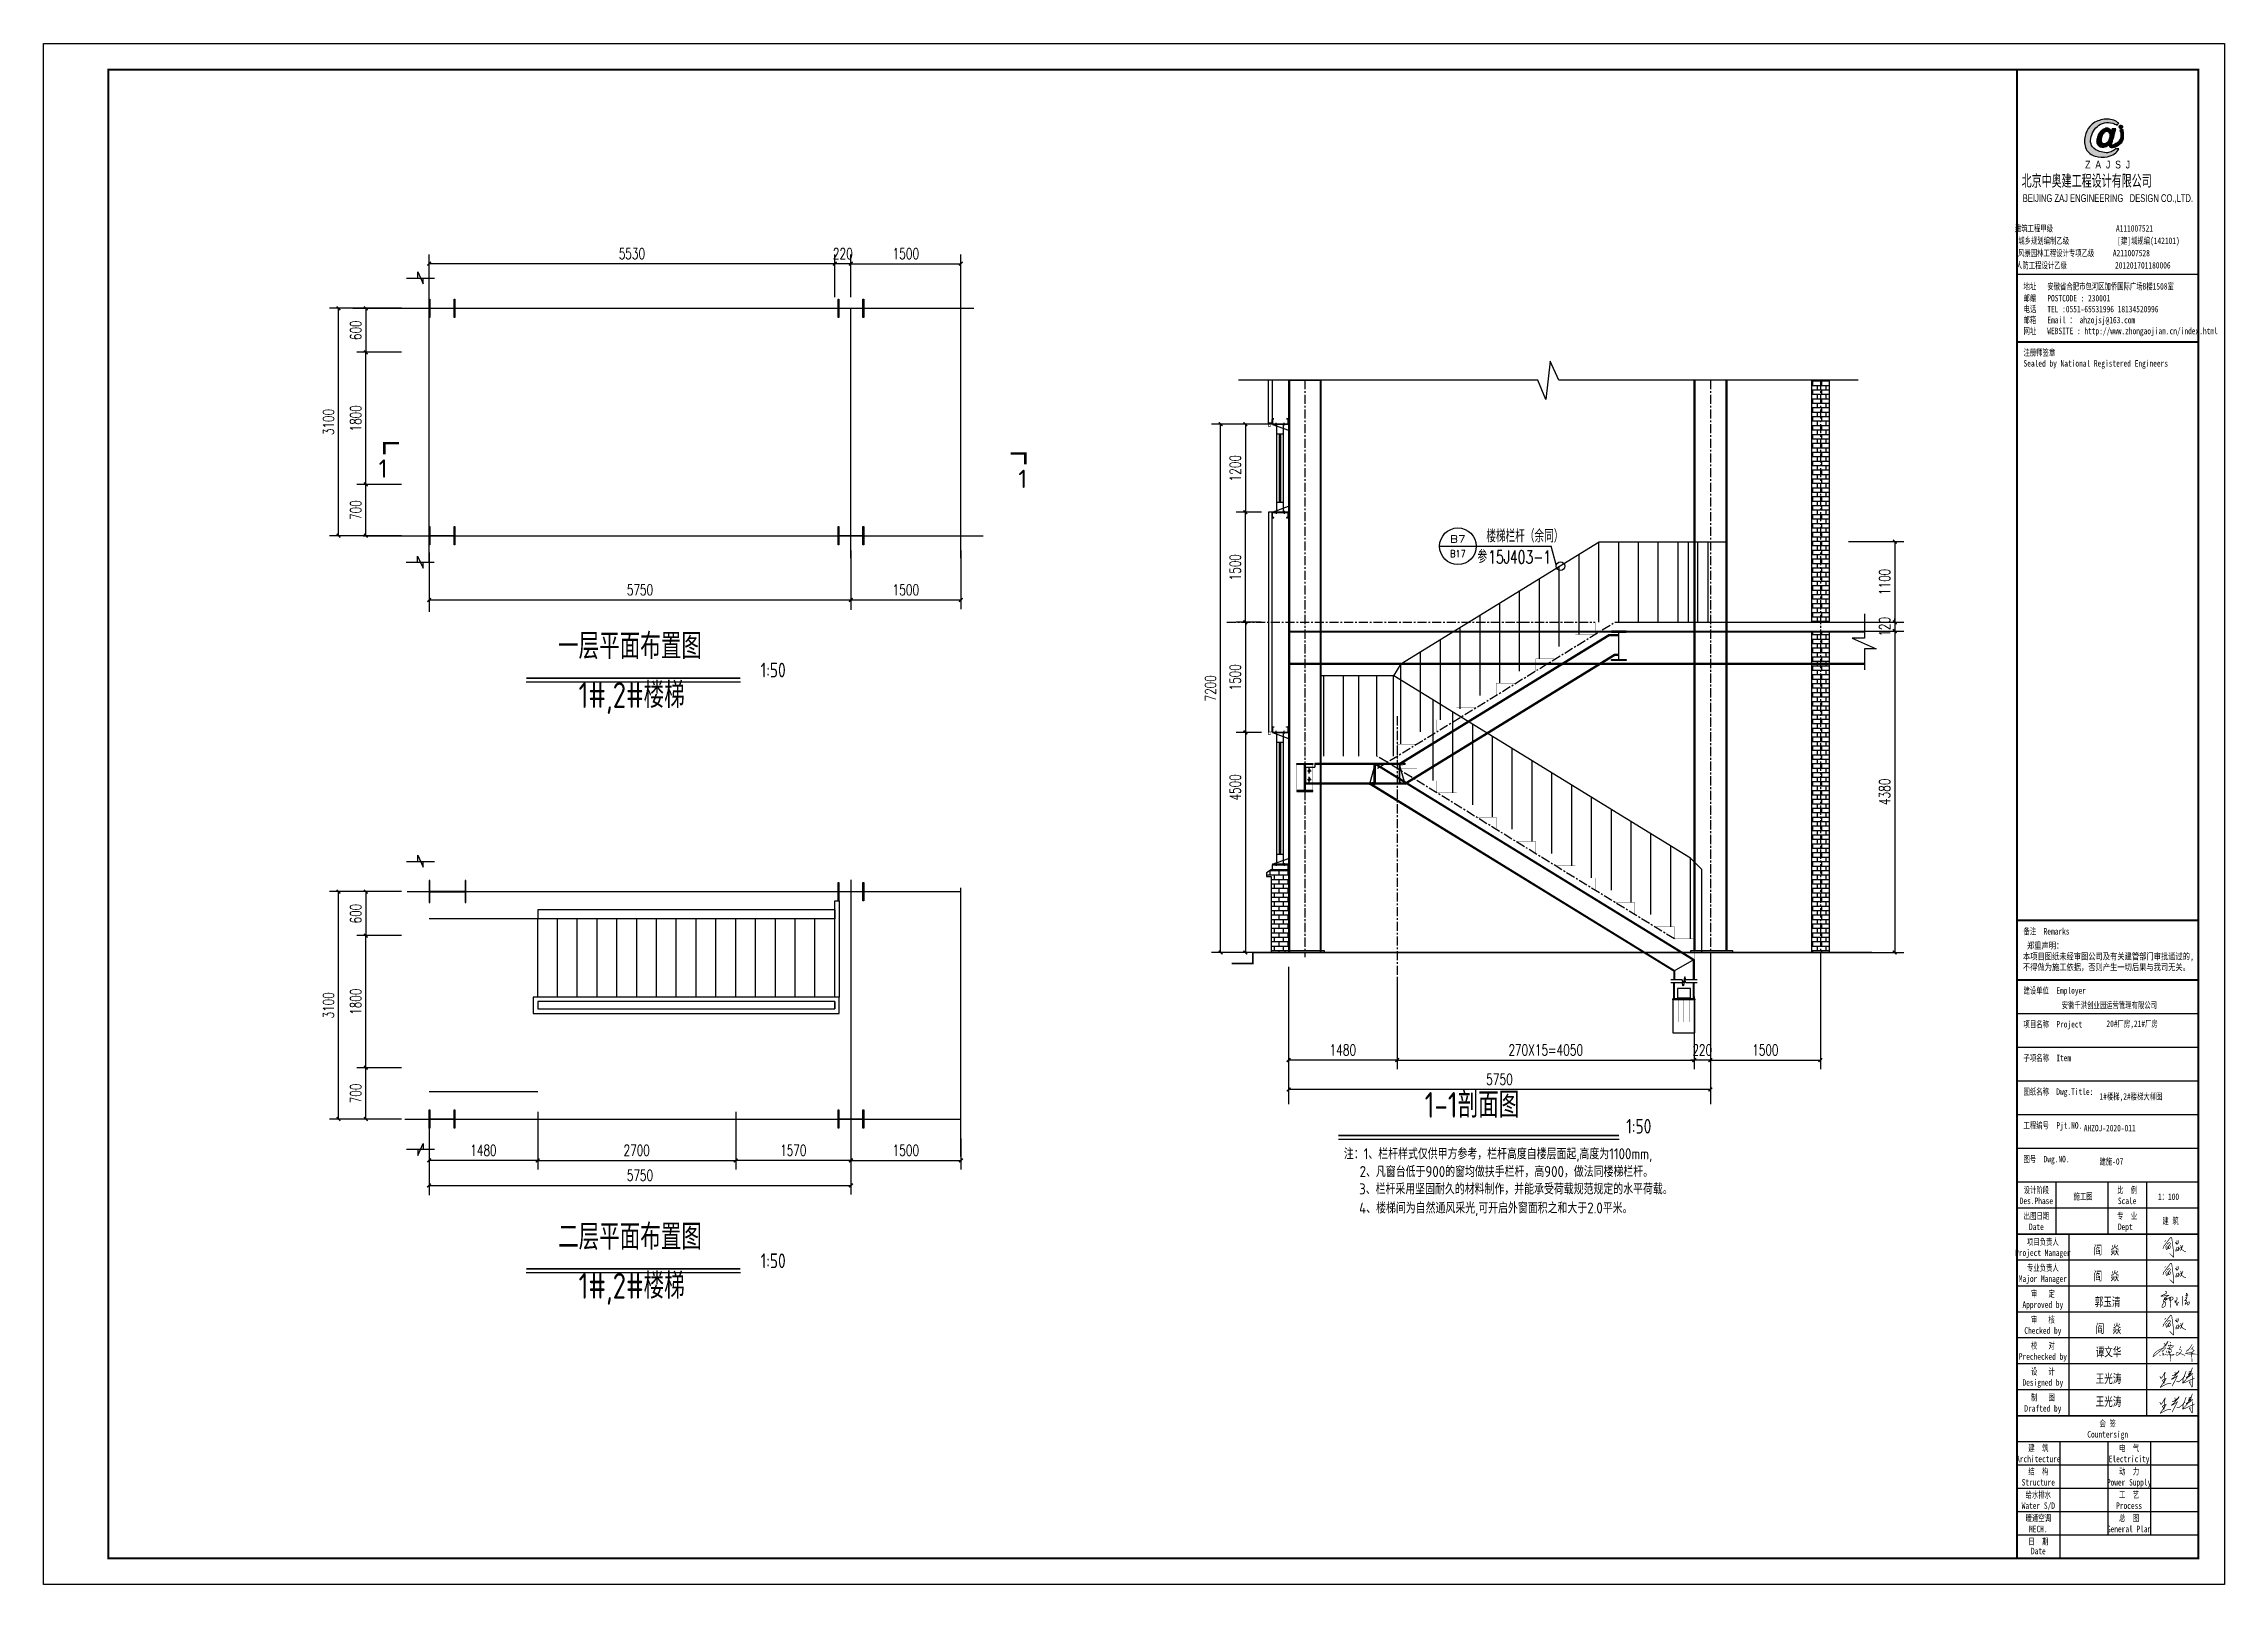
# Model space of a CAD drawing. Extents: x 180850 to 1400258, y 48356 to 327067.
# Drawn here: x 892076 to 921808, y 274984 to 295984 of the extents above; entities that cross this region are included whole.
import ezdxf
from ezdxf.enums import TextEntityAlignment as Align

# ---------------------------------------------------------------- set-up
doc = ezdxf.new("R2010")
doc.units = 0
doc.header["$LTSCALE"] = 1000
doc.linetypes.add('0$0$CENTERX2', pattern=[4, 2.5, -0.5, 0.5, -0.5])
for name, color, linetype in [('002', 3, 'Continuous'), ('A-土建墙柱（含管井、立管）', 6, 'Continuous'), ('AXIS', 3, 'Continuous'), ('BEAM_DE', 7, 'Continuous'), ('BORDER', 7, 'Continuous'), ('DIM_IDEN', 3, 'Continuous'), ('DOTE', 1, 'Continuous'), ('GL', 150, 'Continuous'), ('GZ', 50, 'Continuous'), ('LT', 27, 'Continuous'), ('NUM', 7, 'Continuous'), ('Prof', 2, 'Continuous'), ('PUB_DIM', 3, 'Continuous'), ('PUB_TEXT', 7, 'Continuous'), ('PUB_TITLE', 4, 'Continuous'), ('PZ', 202, 'Continuous'), ('STAIR', 2, 'Continuous'), ('STGJ_BOLT_THIN', 9, 'Continuous'), ('WALL', 9, 'Continuous'), ('WINDOW', 4, 'Continuous'), ('WL', 10, 'Continuous'), ('图签', 3, 'Continuous'), ('型钢', 6, 'Continuous'), ('填充', 251, 'Continuous'), ('粗线', 5, 'Continuous')]:
    doc.layers.add(name, color=color, linetype=linetype)
doc.styles.add('-GBCBIGGBENOR', font='GBENOR.shx', dxfattribs={"bigfont": 'GBCBIG.shx'})
doc.styles.add('_gyy_title_Arial', font='arial.ttf', dxfattribs={"width": 0.7})
doc.styles.add('_gyy_title_ST', font='', dxfattribs={"width": 0.8})
doc.styles.add('_TCH_AXIS', font='COMPLEX', dxfattribs={"bigfont": 'GBCBIG'})
doc.styles.add('_TCH_DIM_T3', font='SIMPLEX', dxfattribs={"width": 0.705882, "bigfont": 'GBCBIG'})
doc.styles.add('_TCH_LABEL', font='COMPLEX', dxfattribs={"bigfont": 'GBCBIG'})
doc.styles.add('HZ', font='txt.shx', dxfattribs={"width": 0.8, "bigfont": '000hztxt.shx'})
doc.styles.add('TSSD_Norm', font='tssdeng.shx', dxfattribs={"bigfont": 'hztxt.shx'})
doc.styles.get('_gyy_title_ST').set_extended_font_data('SimSun')
doc.dimstyles.new('_TCH_ARCH&&50', dxfattribs={"dimtxt": 148.75, "dimasz": 50, "dimexe": 125, "dimexo": 150, "dimgap": 63.125, "dimtad": 1, "dimdec": 0, "dimzin": 0, "dimdsep": 46, "dimtxsty": '_TCH_DIM_T3', "dimblk": 'ARCHTICK', "dimcen": 0.09, "dimclrt": 7, "dimazin": 2, "dimtfac": 1, "dimtdec": 0, "dimtix": 1, "dimtmove": 2, "dimatfit": 3, "dimfxl": 1, "dimtolj": 1, "dimtzin": 0, "dimarcsym": 0})
pattern_1 = [(0, (13831.716, -16741.72), (0, 60.6552), []), (90, (13831.716, -16741.72), (-60.6552, 60.6552), [60.6552, -60.6552])]

msp = doc.modelspace()

# ---------------------------------------------------------------- texts
at = {"color": 1, "insert": (919043.66, 294199.7), "char_height": 179.5498, "width": 2205.9252, "attachment_point": 1, "style": 'HZ'}
msp.add_mtext('北京中奥建工程设计有限公司', dxfattribs=at)
at = {"layer": 'NUM', "style": 'TSSD_Norm', "width": 0.8}
for s, height, p in [(' 一层平面布置图', 350, (898920.31, 287491.41)), ('1:50', 200, (901851.71, 287286.55)), ('1#,2#楼梯', 350, (899369.61, 286824.4)), ('1-1剖面图', 350, (910905.79, 281239.55)), ('1:50', 200, (913653.67, 281068.47)), (' 二层平面布置图', 350, (898920.31, 279439.58)), ('1:50', 200, (901851.71, 279234.72)), ('1#,2#楼梯', 350, (899369.61, 278772.57))]:
    msp.add_text(s, height=height, dxfattribs=at).set_placement(p, align=Align.BOTTOM_LEFT)
at = {"layer": 'PUB_TEXT', "style": 'TSSD_Norm'}
for p in [(896704.02, 290191.89), (905424.77, 290051.5)]:
    msp.add_text('1', height=250, dxfattribs=at).set_placement(p, align=Align.MIDDLE_CENTER)
at = {"layer": 'PUB_TEXT'}
for s, height, style, p in [('楼梯栏杆（余同）', 175, '_TCH_AXIS', (911745.79, 289185.46)), ('参', 175, '_TCH_AXIS', (911625.01, 288904.88)), ('注：1、栏杆样式仅供甲方参考，栏杆高度自楼层面起,高度为1100mm,', 150, '-GBCBIGGBENOR', (909803.29, 280777.71)), ('2、凡窗台低于900的窗均做扶手栏杆，高900，做法同楼梯栏杆。', 150, '-GBCBIGGBENOR', (910018.42, 280535.72)), ('3、栏杆采用坚固耐久的材料制作，并能承受荷载规范规定的水平荷载。', 150, '-GBCBIGGBENOR', (910011.67, 280298.73)), ('4、楼梯间为自然通风采光,可开启外窗面积之和大于2.0平米。', 150, '-GBCBIGGBENOR', (910011.67, 280039.14))]:
    msp.add_text(s, height=height, dxfattribs=dict(at, style=style)).set_placement(p)
at = {"layer": 'PUB_TEXT', "style": '_TCH_LABEL'}
for s, height, width, p, p2 in [('B17', 96.549, 0.903529, (911252.39, 288984.45), (911464.25, 288984.45)), ('B7', 95.994, 1.294798, (911251.79, 289185.03), (911464.86, 289185.03))]:
    msp.add_text(s, height=height, dxfattribs=dict(at, width=width)).set_placement(p, p2, align=Align.FIT)
at = {"layer": 'PUB_TEXT', "style": '_TCH_AXIS', "width": 0.705882}
msp.add_text('15J403-1', height=175, dxfattribs=at).set_placement((911770.87, 288899.11))
at = {"layer": 'PUB_TEXT', "color": 3, "style": '_gyy_title_ST', "width": 0.7}
for s, p in [('阎  焱', (920024.79, 279480.24)), ('阎  焱', (920024.79, 279126.7)), ('郭玉清', (920040.71, 278775.19)), ('阎  焱', (920053.47, 278410.05)), ('谭文华', (920053.47, 278091.58)), ('王光涛', (920053.47, 277728.69)), ('王光涛', (920053.47, 277415.82))]:
    msp.add_text(s, height=119.368, dxfattribs=at).set_placement(p)
at = {"layer": 'PUB_TITLE', "width": 0.7}
for s, height, style, p in [('BEIJING ZAJ ENGINEERING   DESIGN CO.,LTD.', 106.0604, '_gyy_title_Arial', (920220.21, 293825.39)), ('建筑工程甲级                 A111007521             ', 88.3837, '_gyy_title_ST', (920221.96, 293422.16)), ('城乡规划编制乙级             [建]城规编(142101)', 88.3837, '_gyy_title_ST', (920098.63, 293253.66)), ('风景园林工程设计专项乙级     A211007528           ', 88.3837, '_gyy_title_ST', (920171.77, 293085.5)), ('人防工程设计乙级             201201701180006', 88.3837, '_gyy_title_ST', (920021.94, 292918.7)), ('设计阶段', 88.384, '_gyy_title_ST', (919245.09, 280315.49)), ('比  例', 88.384, '_gyy_title_ST', (920482.46, 280315.49)), ('Des.Phase', 88.384, '_gyy_title_ST', (919245.09, 280167.01)), ('Scale', 88.384, '_gyy_title_ST', (920482.46, 280167.01)), ('出图日期', 88.384, '_gyy_title_ST', (919245.09, 279961.95)), ('Date', 88.384, '_gyy_title_ST', (919245.09, 279813.47)), ('专  业', 88.384, '_gyy_title_ST', (920482.46, 279961.95)), ('Dept ', 88.384, '_gyy_title_ST', (920482.46, 279813.47)), ('Project Manager', 88.3837, '_gyy_title_ST', (919333.47, 279459.93)), ('项目负责人', 88.384, '_gyy_title_ST', (919333.47, 279608.42)), ('Major Manager', 88.3837, '_gyy_title_ST', (919333.47, 279106.4)), ('专业负责人', 88.384, '_gyy_title_ST', (919333.47, 279254.88)), ('审   定', 88.384, '_gyy_title_ST', (919333.48, 278901.35)), ('Approved by', 88.3837, '_gyy_title_ST', (919333.47, 278752.86)), ('审   核', 88.384, '_gyy_title_ST', (919333.48, 278547.81)), ('Checked by', 88.384, '_gyy_title_ST', (919333.47, 278399.33)), ('校   对', 88.384, '_gyy_title_ST', (919333.48, 278194.28)), ('Prechecked by', 88.3837, '_gyy_title_ST', (919333.47, 278045.79)), ('Designed by', 88.3837, '_gyy_title_ST', (919333.47, 277692.26)), ('设   计', 88.384, '_gyy_title_ST', (919333.48, 277840.74)), ('Drafted by', 88.384, '_gyy_title_ST', (919333.47, 277338.72)), ('制   图', 88.384, '_gyy_title_ST', (919333.48, 277487.21)), ('会 签', 88.384, '_gyy_title_ST', (920217.31, 277133.67)), ('建  筑', 88.384, '_gyy_title_ST', (919271.6, 276797.81)), ('Countersign', 88.3837, '_gyy_title_ST', (920217.31, 276985.19)), ('电  气', 88.384, '_gyy_title_ST', (920508.98, 276797.81)), ('Architecture', 88.3837, '_gyy_title_ST', (919271.6, 276649.33)), ('结  构', 88.384, '_gyy_title_ST', (919271.6, 276479.63)), ('Electricity', 88.3837, '_gyy_title_ST', (920508.98, 276649.33)), ('动  力', 88.384, '_gyy_title_ST', (920508.98, 276479.63)), ('Structure', 88.384, '_gyy_title_ST', (919271.6, 276331.15)), ('给水排水', 88.384, '_gyy_title_ST', (919271.6, 276161.45)), ('Power Supply', 88.3837, '_gyy_title_ST', (920508.98, 276331.15)), ('工  艺', 88.384, '_gyy_title_ST', (920508.98, 276161.45)), ('Water S/D', 88.384, '_gyy_title_ST', (919271.6, 276012.97)), ('暖通空调', 88.384, '_gyy_title_ST', (919271.6, 275843.27)), ('Process', 88.384, '_gyy_title_ST', (920508.98, 276012.97)), ('总  图', 88.384, '_gyy_title_ST', (920508.98, 275843.27)), ('日  期', 88.384, '_gyy_title_ST', (919271.6, 275525.09)), ('MECH.', 88.384, '_gyy_title_ST', (919271.6, 275694.78)), ('General Plan', 88.3837, '_gyy_title_ST', (920508.98, 275694.78)), ('Date', 88.384, '_gyy_title_ST', (919271.6, 275394.28))]:
    msp.add_text(s, height=height, dxfattribs=dict(at, style=style)).set_placement(p, align=Align.CENTER)
at = {"layer": 'PUB_TITLE', "style": '_gyy_title_ST', "width": 0.7}
for s, height, p in [('地址   安徽省合肥市包河区加侨国际广场B楼1508室', 88.3837, (919069.4, 292631.56)), ('邮编   POSTCODE : 230001', 88.3837, (919069.4, 292470.12)), ('邮箱   Email ： ahzojsj@163.com', 88.3837, (919069.4, 292173.15)), ('电话   TEL :0551-65531996 18134520996', 88.3837, (919069.4, 292321.63)), ('网址   WEBSITE : http://www.zhongaojian.cn/index.html', 88.3837, (919069.4, 292023.79)), ('注册师签章', 88.384, (919069.4, 291730.36)), ('Sealed by National Registered Engineers', 88.3837, (919069.88, 291581.87)), ('备注  Remarks', 88.3837, (919069.4, 283840.85)), ('建设单位  Employer', 88.3837, (919069.4, 283034.17)), ('项目名称  Project', 88.3837, (919069.4, 282574.57)), ('子项名称  Item', 88.384, (919069.4, 282114.98)), ('图纸名称  Dwg.Title:', 88.3837, (919069.4, 281655.38)), ('工程编号  Pjt.NO.', 88.3837, (919069.4, 281195.79)), ('图号  Dwg.NO.', 88.3837, (919069.4, 280736.19))]:
    msp.add_text(s, height=height, dxfattribs=at).set_placement(p)
at = {"layer": 'PUB_TITLE', "color": 7, "style": '_gyy_title_ST', "width": 0.7}
for s, height, p in [('安徽千洪创业园运营管理有限公司', 88.3838, (920239.57, 282834.62)), ('1#楼梯,2#楼梯大样图', 88.3838, (920534.17, 281589.71)), ('AHZOJ-2020-011', 88.3838, (920245.26, 281158.76)), ('施工图', 88.384, (919881.57, 280226.94)), ('1：100', 88.384, (921046.49, 280224.14)), ('建 筑', 88.384, (921075.39, 279894.2))]:
    msp.add_text(s, height=height, dxfattribs=at).set_placement(p, align=Align.CENTER)
msp.add_text('20#厂房,21#厂房', height=88.3838, dxfattribs=at).set_placement((920550.22, 282623.08), align=Align.MIDDLE)
at = {"layer": 'PUB_TITLE', "color": 1, "style": '_gyy_title_ST', "width": 0.7}
msp.add_text('建施-07', height=88.384, dxfattribs=at).set_placement((920268.1, 280704.23), align=Align.CENTER)
at = {"layer": 'PUB_TITLE', "insert": (919062.01, 283735.79), "char_height": 88.3837, "width": 2828.28, "attachment_point": 1, "style": '_gyy_title_ST'}
msp.add_mtext(' 郑重声明：\\P本项目图纸未经审图公司及有关建管部门审批通过的,\\P不得做为施工依据，否则产生一切后果与我司无关。', dxfattribs=at)

# ---------------------------------------------------------------- blocks, each defined once
blk = doc.blocks.new('asdf')
at = {"color": 2, "lineweight": 25, "const_width": 25}
for points in [[(2531144, 1894910), (2531152, 1894991)], [(2531152, 1894991), (2531180, 1895021)], [(2531180, 1895021), (2531310, 1895199)], [(2531201, 1895196), (2531253, 1895242)], [(2531288, 1895046), (2531245, 1895006)], [(2531245, 1895006), (2531261, 1894932)], [(2531261, 1894932), (2531271, 1894889)], [(2531271, 1894889), (2531288, 1894893)], [(2531288, 1894893), (2531319, 1894920)], [(2531301, 1895084), (2531314, 1895109)], [(2531310, 1895199), (2531428, 1895348)], [(2531314, 1895109), (2531322, 1895121)], [(2531319, 1894920), (2531321, 1894951)], [(2531321, 1894951), (2531334, 1894984)], [(2531322, 1895121), (2531341, 1895136)], [(2531338, 1894938), (2531326, 1894956)], [(2531334, 1894984), (2531336, 1895022)], [(2531346, 1894925), (2531338, 1894938)], [(2531339, 1894936), (2531360, 1894945)], [(2531341, 1895136), (2531372, 1895148)], [(2531345, 1894996), (2531367, 1895042)], [(2531387, 1894925), (2531346, 1894925)], [(2531360, 1894945), (2531351, 1894996)], [(2531367, 1895042), (2531382, 1895054)], [(2531372, 1895148), (2531403, 1895151)], [(2531382, 1895054), (2531401, 1895042)], [(2531409, 1894940), (2531387, 1894925)], [(2531407, 1895082), (2531389, 1895056)], [(2531401, 1895042), (2531414, 1895027)], [(2531403, 1895151), (2531421, 1895140)], [(2531423, 1895114), (2531407, 1895082)], [(2531421, 1894971), (2531409, 1894940)], [(2531414, 1895027), (2531422, 1895000)], [(2531421, 1895140), (2531423, 1895114)], [(2531422, 1895000), (2531421, 1894971)], [(2531428, 1895348), (2531455, 1895365)], [(2531455, 1895365), (2531480, 1895318)], [(2531480, 1895318), (2531529, 1894945)], [(2531529, 1894945), (2531550, 1894833)], [(2531550, 1894833), (2531558, 1894732)], [(2531610, 1894887), (2531611, 1894847)], [(2531612, 1895178), (2531630, 1895135)], [(2531630, 1895135), (2531645, 1895132)], [(2531658, 1894880), (2531641, 1894811)], [(2531645, 1895132), (2531659, 1895133)], [(2531658, 1895106), (2531656, 1895092)], [(2531671, 1895149), (2531658, 1895106)], [(2531664, 1894948), (2531658, 1894880)], [(2531661, 1894978), (2531664, 1894948)], [(2531671, 1895106), (2531703, 1895096)], [(2531681, 1895194), (2531671, 1895149)], [(2531677, 1895238), (2531681, 1895194)], [(2531712, 1895127), (2531687, 1895132)], [(2531690, 1894965), (2531741, 1894991)], [(2531728, 1894906), (2531694, 1894847)], [(2531694, 1894847), (2531720, 1894839)], [(2531703, 1895096), (2531716, 1895110)], [(2531734, 1895144), (2531712, 1895127)], [(2531720, 1894839), (2531758, 1894885)], [(2531741, 1894991), (2531728, 1894906)], [(2531744, 1895184), (2531734, 1895144)], [(2531740, 1895244), (2531751, 1895233)], [(2531751, 1895205), (2531744, 1895184)], [(2531751, 1895233), (2531751, 1895205)], [(2531758, 1894919), (2531804, 1894953)], [(2531758, 1894885), (2531758, 1894919)], [(2531804, 1894953), (2531821, 1894982)], [(2531835, 1894880), (2531810, 1894836)], [(2531817, 1895058), (2531855, 1894974)], [(2531845, 1894919), (2531835, 1894880)], [(2531855, 1894974), (2531845, 1894919)], [(2531855, 1894949), (2531853, 1894942)], [(2531853, 1894942), (2531864, 1894888)], [(2531878, 1894974), (2531855, 1894949)], [(2531862, 1894897), (2531907, 1894859)], [(2531912, 1895067), (2531878, 1894974)], [(2531907, 1894859), (2531945, 1894828)], [(2531945, 1894828), (2531993, 1894816)], [(2531993, 1894816), (2532034, 1894816)], [(2531555, 1894585), (2531397, 1894735)], [(2531558, 1894626), (2531555, 1894585)], [(2531558, 1894732), (2531558, 1894626)]]:
    blk.add_lwpolyline(points, dxfattribs=at)
blk = doc.blocks.new('wfadf')
at = {"color": 2, "lineweight": 25, "const_width": 25}
for points in [[(2531221, 1893280), (2531268, 1893267), (2531280, 1893258), (2531285, 1893250), (2531289, 1893239), (2531287, 1893226), (2531279, 1893214), (2531266, 1893200), (2531240, 1893184), (2531192, 1893157), (2531155, 1893142), (2531122, 1893123), (2531089, 1893107), (2531063, 1893096), (2531061, 1893091), (2531109, 1893090), (2531136, 1893095), (2531162, 1893099), (2531182, 1893103), (2531204, 1893109), (2531229, 1893116), (2531261, 1893123), (2531306, 1893123), (2531348, 1893125), (2531368, 1893126), (2531354, 1893113), (2531289, 1893081), (2531258, 1893060), (2531236, 1893048), (2531213, 1893026), (2531203, 1893014), (2531197, 1892999), (2531197, 1892980), (2531197, 1892967), (2531201, 1892959), (2531209, 1892956), (2531223, 1892960), (2531255, 1892976), (2531265, 1892983), (2531278, 1892994), (2531283, 1893005), (2531283, 1893010), (2531280, 1893016), (2531268, 1893016), (2531256, 1893014), (2531231, 1892999), (2531206, 1892983), (2531187, 1892967), (2531163, 1892946), (2531155, 1892932), (2531152, 1892912), (2531156, 1892892), (2531169, 1892880), (2531194, 1892873), (2531218, 1892866), (2531239, 1892852), (2531246, 1892838), (2531245, 1892809), (2531246, 1892782), (2531243, 1892758), (2531229, 1892732), (2531210, 1892706), (2531188, 1892686), (2531165, 1892668), (2531149, 1892657), (2531130, 1892654), (2531116, 1892655), (2531107, 1892664), (2531102, 1892674), (2531102, 1892689), (2531104, 1892708), (2531111, 1892733), (2531129, 1892774), (2531149, 1892807), (2531168, 1892837), (2531190, 1892865), (2531212, 1892893), (2531255, 1892938), (2531298, 1892974), (2531333, 1893002), (2531366, 1893021), (2531413, 1893044), (2531436, 1893054), (2531455, 1893058), (2531478, 1893058), (2531506, 1893051), (2531525, 1893038), (2531531, 1893026), (2531534, 1893013), (2531528, 1892997), (2531522, 1892981), (2531502, 1892960), (2531479, 1892944), (2531442, 1892928), (2531413, 1892927), (2531395, 1892933), (2531387, 1892949), (2531386, 1892964), (2531390, 1892977), (2531398, 1892992), (2531412, 1893015), (2531422, 1893021), (2531431, 1893022), (2531425, 1892920), (2531430, 1892817), (2531432, 1892667), (2531432, 1892642)], [(2531889, 1893096), (2531883, 1892990), (2531884, 1892899), (2531891, 1892801), (2531895, 1892727)], [(2532003, 1893125), (2532035, 1893127)], [(2532035, 1893127), (2532056, 1893125)], [(2532045, 1893207), (2532044, 1893200)], [(2532044, 1893200), (2532056, 1893113)], [(2532059, 1893195), (2532045, 1893207)], [(2532056, 1893125), (2532090, 1893125)], [(2532056, 1893113), (2532062, 1893074)], [(2532075, 1893175), (2532059, 1893195)], [(2532091, 1893154), (2532075, 1893175)], [(2532090, 1893125), (2532105, 1893125)], [(2532105, 1893125), (2532091, 1893154)], [(2531661, 1893048), (2531679, 1893035), (2531682, 1893015), (2531680, 1892967), (2531667, 1892912), (2531644, 1892876), (2531631, 1892856), (2531618, 1892849), (2531606, 1892849), (2531599, 1892860), (2531598, 1892890), (2531603, 1892914), (2531616, 1892915), (2531626, 1892898), (2531636, 1892856), (2531655, 1892804), (2531659, 1892776), (2531664, 1892764), (2531672, 1892749), (2531680, 1892740), (2531686, 1892737), (2531691, 1892736), (2531697, 1892739), (2531704, 1892762), (2531713, 1892817), (2531715, 1892846), (2531715, 1892856), (2531741, 1892842), (2531758, 1892842)], [(2531975, 1892927), (2531970, 1892912)], [(2531970, 1892912), (2531986, 1892913)], [(2531999, 1892940), (2531975, 1892927)], [(2531986, 1892913), (2531999, 1892914)], [(2531992, 1892787), (2531992, 1892776)], [(2531992, 1892776), (2531999, 1892774)], [(2531996, 1892806), (2531992, 1892787)], [(2532021, 1892847), (2531996, 1892806)], [(2532033, 1892977), (2531999, 1892940)], [(2531999, 1892914), (2532006, 1892916)], [(2531999, 1892774), (2532017, 1892789)], [(2532006, 1892916), (2532021, 1892922)], [(2532017, 1892789), (2532063, 1892827)], [(2532019, 1893041), (2532060, 1893017)], [(2532020, 1893041), (2532019, 1893034), (2532020, 1893030), (2532021, 1893025), (2532022, 1893021), (2532024, 1893017), (2532028, 1893015), (2532030, 1893014), (2532052, 1893011), (2532057, 1893011)], [(2532021, 1892922), (2532026, 1892925)], [(2532055, 1892899), (2532021, 1892847)], [(2532026, 1892925), (2532030, 1892927)], [(2532030, 1892927), (2532039, 1892927)], [(2532060, 1893017), (2532033, 1892977)], [(2532039, 1892927), (2532055, 1892923)], [(2532055, 1892923), (2532063, 1892920)], [(2532064, 1892913), (2532055, 1892899)], [(2532064, 1893030), (2532057, 1893011)], [(2532062, 1893074), (2532064, 1893030)], [(2532063, 1892920), (2532064, 1892913)], [(2532063, 1892827), (2532100, 1892857)], [(2532085, 1892819), (2532074, 1892766), (2532074, 1892741), (2532074, 1892734)], [(2532100, 1892857), (2532115, 1892866)], [(2532119, 1892759), (2532108, 1892755)], [(2532115, 1892866), (2532132, 1892870)], [(2532129, 1892774), (2532119, 1892759)], [(2532133, 1892737), (2532125, 1892733)], [(2532150, 1892805), (2532129, 1892774)], [(2532132, 1892870), (2532148, 1892870)], [(2532148, 1892870), (2532160, 1892865)], [(2532164, 1892834), (2532150, 1892805)], [(2532160, 1892865), (2532166, 1892855)], [(2532166, 1892855), (2532164, 1892834)]]:
    blk.add_lwpolyline(points, dxfattribs=at)
blk = doc.blocks.new('2')
at = {"color": 2, "lineweight": 25, "const_width": 25}
for points in [[(2531019, 1890007), (2531024, 1889993), (2531029, 1889982), (2531032, 1889973), (2531035, 1889965), (2531037, 1889959), (2531039, 1889954), (2531041, 1889950), (2531042, 1889946), (2531044, 1889942), (2531045, 1889939), (2531047, 1889936), (2531049, 1889933), (2531050, 1889931), (2531052, 1889928), (2531054, 1889926), (2531057, 1889924), (2531059, 1889922), (2531061, 1889921), (2531064, 1889919), (2531066, 1889918), (2531068, 1889918), (2531070, 1889917), (2531072, 1889917), (2531074, 1889918), (2531075, 1889918), (2531077, 1889920), (2531078, 1889921), (2531079, 1889923), (2531079, 1889925), (2531080, 1889927), (2531081, 1889930), (2531082, 1889932), (2531083, 1889935), (2531084, 1889937), (2531085, 1889940), (2531087, 1889942), (2531089, 1889945), (2531091, 1889948), (2531093, 1889951), (2531096, 1889955), (2531099, 1889958), (2531102, 1889962), (2531106, 1889966), (2531110, 1889971), (2531113, 1889975), (2531117, 1889979), (2531121, 1889984), (2531124, 1889989), (2531128, 1889994), (2531131, 1889999), (2531134, 1890004), (2531137, 1890010), (2531140, 1890015), (2531143, 1890021), (2531145, 1890026), (2531148, 1890032), (2531152, 1890038), (2531155, 1890044), (2531158, 1890051), (2531161, 1890057), (2531165, 1890064), (2531168, 1890070), (2531172, 1890077), (2531175, 1890084), (2531179, 1890091), (2531182, 1890097), (2531186, 1890104), (2531189, 1890111), (2531192, 1890117), (2531195, 1890123), (2531198, 1890128), (2531201, 1890134), (2531204, 1890138), (2531207, 1890143), (2531209, 1890146), (2531211, 1890150), (2531214, 1890152), (2531216, 1890155), (2531217, 1890157), (2531219, 1890158), (2531220, 1890159), (2531221, 1890160), (2531223, 1890161), (2531223, 1890161), (2531224, 1890161), (2531225, 1890161), (2531225, 1890161), (2531226, 1890161), (2531226, 1890161), (2531226, 1890160), (2531226, 1890160), (2531226, 1890159), (2531226, 1890158), (2531225, 1890157), (2531225, 1890156), (2531224, 1890155), (2531224, 1890153), (2531223, 1890151), (2531222, 1890149), (2531221, 1890147), (2531221, 1890144), (2531220, 1890141), (2531219, 1890138), (2531218, 1890135), (2531217, 1890131), (2531216, 1890127), (2531215, 1890123), (2531215, 1890119), (2531214, 1890115), (2531213, 1890110), (2531212, 1890105), (2531212, 1890100), (2531211, 1890096), (2531210, 1890091), (2531210, 1890086), (2531209, 1890081), (2531209, 1890076), (2531209, 1890071), (2531208, 1890066), (2531208, 1890062), (2531208, 1890057), (2531208, 1890053), (2531208, 1890049), (2531208, 1890045), (2531207, 1890041), (2531207, 1890036), (2531207, 1890032), (2531207, 1890028), (2531207, 1890024), (2531207, 1890020), (2531207, 1890015), (2531207, 1890010), (2531207, 1890006), (2531207, 1890000), (2531206, 1889995), (2531206, 1889989), (2531205, 1889983), (2531205, 1889976), (2531204, 1889969), (2531203, 1889962), (2531202, 1889954), (2531201, 1889946), (2531200, 1889937), (2531198, 1889927), (2531197, 1889918), (2531196, 1889907), (2531195, 1889897), (2531194, 1889887), (2531193, 1889877), (2531192, 1889867), (2531191, 1889858), (2531190, 1889849), (2531190, 1889841), (2531190, 1889834), (2531189, 1889828), (2531189, 1889822), (2531189, 1889817), (2531189, 1889812), (2531189, 1889807), (2531189, 1889803), (2531188, 1889798), (2531188, 1889794), (2531188, 1889790), (2531188, 1889786), (2531187, 1889782), (2531187, 1889778), (2531187, 1889774), (2531187, 1889771), (2531187, 1889768), (2531186, 1889764), (2531186, 1889762), (2531186, 1889759), (2531186, 1889757), (2531186, 1889754), (2531185, 1889752), (2531185, 1889750), (2531185, 1889749), (2531185, 1889747), (2531185, 1889746), (2531184, 1889744), (2531184, 1889743), (2531184, 1889742), (2531183, 1889741), (2531183, 1889739), (2531182, 1889738), (2531182, 1889737), (2531181, 1889735), (2531180, 1889734), (2531179, 1889733), (2531178, 1889732), (2531177, 1889732), (2531176, 1889732), (2531174, 1889732), (2531173, 1889733), (2531171, 1889734), (2531169, 1889735), (2531167, 1889736), (2531166, 1889738), (2531164, 1889740), (2531163, 1889742), (2531161, 1889743), (2531160, 1889745), (2531159, 1889747), (2531159, 1889749), (2531158, 1889752), (2531157, 1889754), (2531156, 1889757), (2531156, 1889761), (2531155, 1889764), (2531154, 1889769), (2531154, 1889773), (2531153, 1889777), (2531152, 1889782), (2531151, 1889786), (2531150, 1889790), (2531149, 1889794), (2531148, 1889797), (2531147, 1889800), (2531146, 1889802), (2531145, 1889804), (2531144, 1889806), (2531143, 1889808), (2531141, 1889809), (2531140, 1889811), (2531138, 1889812), (2531137, 1889813), (2531135, 1889815), (2531133, 1889816), (2531131, 1889817), (2531130, 1889819), (2531128, 1889820), (2531126, 1889821), (2531124, 1889823), (2531122, 1889824), (2531120, 1889825), (2531118, 1889827), (2531117, 1889828), (2531115, 1889830), (2531114, 1889831), (2531114, 1889833), (2531114, 1889835), (2531114, 1889837), (2531115, 1889839), (2531116, 1889841), (2531118, 1889844), (2531121, 1889846), (2531124, 1889849), (2531129, 1889852), (2531133, 1889855), (2531139, 1889859), (2531145, 1889862), (2531151, 1889866), (2531158, 1889869), (2531164, 1889873), (2531171, 1889876), (2531177, 1889880), (2531182, 1889883), (2531188, 1889886), (2531193, 1889889), (2531197, 1889891), (2531202, 1889894), (2531207, 1889896), (2531211, 1889899), (2531216, 1889901), (2531220, 1889904), (2531225, 1889907), (2531230, 1889909), (2531234, 1889911), (2531239, 1889914), (2531243, 1889916), (2531246, 1889917), (2531250, 1889919), (2531253, 1889920), (2531255, 1889920), (2531257, 1889920), (2531258, 1889920), (2531259, 1889919), (2531260, 1889918), (2531260, 1889916), (2531260, 1889913), (2531259, 1889910), (2531258, 1889906), (2531257, 1889902), (2531255, 1889897), (2531253, 1889892), (2531251, 1889887), (2531248, 1889881), (2531245, 1889876), (2531241, 1889870), (2531237, 1889864), (2531233, 1889858), (2531229, 1889852), (2531224, 1889846), (2531219, 1889840), (2531214, 1889834), (2531209, 1889828), (2531204, 1889822), (2531199, 1889815), (2531194, 1889809), (2531189, 1889802), (2531184, 1889796), (2531179, 1889790), (2531175, 1889783), (2531170, 1889777), (2531166, 1889771), (2531162, 1889765), (2531157, 1889759), (2531153, 1889752), (2531148, 1889744), (2531142, 1889736), (2531136, 1889727), (2531129, 1889717), (2531122, 1889705), (2531113, 1889693), (2531104, 1889680), (2531095, 1889667), (2531086, 1889655), (2531078, 1889642), (2531070, 1889631), (2531063, 1889621), (2531057, 1889612), (2531052, 1889605), (2531048, 1889600), (2531045, 1889595), (2531042, 1889592), (2531041, 1889589), (2531039, 1889587), (2531038, 1889585), (2531037, 1889584), (2531036, 1889582), (2531035, 1889581), (2531035, 1889580), (2531035, 1889580), (2531035, 1889579), (2531036, 1889579), (2531037, 1889579), (2531038, 1889578), (2531040, 1889578), (2531042, 1889578), (2531045, 1889578), (2531047, 1889579), (2531050, 1889579), (2531053, 1889580), (2531055, 1889581), (2531058, 1889582), (2531061, 1889583), (2531063, 1889585), (2531066, 1889587), (2531068, 1889589), (2531071, 1889591), (2531074, 1889593), (2531077, 1889595), (2531079, 1889597), (2531082, 1889599), (2531085, 1889601), (2531089, 1889604), (2531092, 1889606), (2531095, 1889608), (2531099, 1889610), (2531103, 1889612), (2531106, 1889615), (2531110, 1889617), (2531115, 1889619), (2531119, 1889622), (2531124, 1889624), (2531128, 1889626), (2531133, 1889629), (2531139, 1889632), (2531144, 1889634), (2531150, 1889637), (2531156, 1889640), (2531162, 1889643), (2531168, 1889646), (2531175, 1889649), (2531181, 1889653), (2531188, 1889656), (2531195, 1889660), (2531202, 1889664), (2531209, 1889667), (2531216, 1889671), (2531223, 1889675), (2531229, 1889678), (2531236, 1889682), (2531242, 1889685), (2531248, 1889688), (2531253, 1889691), (2531259, 1889693), (2531264, 1889695), (2531269, 1889698), (2531274, 1889700), (2531280, 1889701), (2531285, 1889703), (2531290, 1889705), (2531296, 1889707), (2531302, 1889709), (2531308, 1889710), (2531314, 1889712), (2531321, 1889713), (2531327, 1889715), (2531334, 1889716), (2531341, 1889717), (2531348, 1889719), (2531355, 1889720), (2531361, 1889721), (2531368, 1889722), (2531374, 1889723), (2531380, 1889724), (2531386, 1889725), (2531391, 1889725), (2531396, 1889726), (2531401, 1889727), (2531405, 1889728), (2531410, 1889729), (2531414, 1889729), (2531418, 1889730), (2531422, 1889730), (2531426, 1889730), (2531430, 1889730), (2531434, 1889730), (2531438, 1889729), (2531441, 1889728), (2531444, 1889726), (2531446, 1889724), (2531447, 1889721)], [(2531488, 1890029), (2531501, 1890027), (2531514, 1890027), (2531524, 1890028), (2531533, 1890030), (2531542, 1890033), (2531549, 1890036), (2531555, 1890040), (2531561, 1890044), (2531567, 1890047), (2531572, 1890050), (2531577, 1890053), (2531582, 1890056), (2531587, 1890059), (2531591, 1890062), (2531596, 1890065), (2531600, 1890068), (2531605, 1890071), (2531610, 1890074), (2531614, 1890077), (2531618, 1890081), (2531623, 1890084), (2531627, 1890088), (2531631, 1890091), (2531636, 1890095), (2531640, 1890099), (2531643, 1890102), (2531647, 1890106), (2531651, 1890110), (2531656, 1890114), (2531660, 1890119), (2531665, 1890123), (2531670, 1890128), (2531676, 1890133), (2531681, 1890138), (2531687, 1890143), (2531694, 1890148), (2531700, 1890153), (2531705, 1890158), (2531711, 1890163), (2531715, 1890167), (2531720, 1890172), (2531723, 1890175), (2531726, 1890179), (2531729, 1890183), (2531732, 1890186), (2531734, 1890190), (2531736, 1890193), (2531738, 1890196), (2531740, 1890199), (2531742, 1890202), (2531744, 1890205), (2531746, 1890208), (2531748, 1890210), (2531749, 1890213), (2531751, 1890214), (2531753, 1890216), (2531754, 1890216), (2531755, 1890217), (2531756, 1890216), (2531757, 1890215), (2531757, 1890214), (2531758, 1890212), (2531757, 1890209), (2531757, 1890206), (2531756, 1890202), (2531754, 1890197), (2531752, 1890192), (2531750, 1890186), (2531747, 1890179), (2531743, 1890173), (2531738, 1890166), (2531732, 1890158), (2531726, 1890150), (2531718, 1890143), (2531710, 1890135), (2531702, 1890126), (2531694, 1890118), (2531685, 1890110), (2531677, 1890102), (2531669, 1890094), (2531662, 1890087), (2531655, 1890079), (2531649, 1890072), (2531643, 1890065), (2531637, 1890058), (2531632, 1890051), (2531627, 1890044), (2531622, 1890036), (2531617, 1890029), (2531612, 1890022), (2531606, 1890015), (2531601, 1890008), (2531596, 1890001), (2531590, 1889993), (2531584, 1889986), (2531578, 1889979), (2531571, 1889973), (2531564, 1889966), (2531556, 1889960), (2531548, 1889953), (2531541, 1889947), (2531533, 1889942), (2531526, 1889936), (2531518, 1889931), (2531511, 1889926), (2531505, 1889922), (2531499, 1889917), (2531493, 1889913), (2531488, 1889910), (2531483, 1889906), (2531479, 1889903), (2531476, 1889900), (2531473, 1889897), (2531471, 1889894), (2531469, 1889892), (2531468, 1889889), (2531468, 1889887), (2531469, 1889886), (2531471, 1889885), (2531473, 1889885), (2531476, 1889885), (2531480, 1889885), (2531484, 1889886), (2531489, 1889888), (2531494, 1889889), (2531500, 1889892), (2531505, 1889894), (2531511, 1889897), (2531516, 1889900), (2531522, 1889903), (2531527, 1889906), (2531533, 1889910), (2531539, 1889913), (2531545, 1889917), (2531551, 1889921), (2531558, 1889926), (2531565, 1889930), (2531573, 1889935), (2531581, 1889940), (2531589, 1889944), (2531597, 1889949), (2531604, 1889954), (2531612, 1889959), (2531619, 1889964), (2531626, 1889969), (2531633, 1889973), (2531639, 1889978), (2531645, 1889983), (2531651, 1889987), (2531656, 1889991), (2531661, 1889995), (2531666, 1890000), (2531671, 1890004), (2531676, 1890007), (2531680, 1890011), (2531685, 1890015), (2531689, 1890018), (2531692, 1890021), (2531695, 1890024), (2531698, 1890027), (2531700, 1890028), (2531700, 1890025), (2531693, 1890011), (2531679, 1889982), (2531654, 1889933), (2531616, 1889860), (2531562, 1889757), (2531490, 1889619)], [(2531601, 1890175), (2531603, 1890171), (2531605, 1890167), (2531606, 1890162), (2531607, 1890156), (2531608, 1890151), (2531609, 1890145), (2531609, 1890139), (2531609, 1890134), (2531610, 1890128), (2531610, 1890123), (2531610, 1890117), (2531610, 1890112), (2531610, 1890107), (2531610, 1890101), (2531609, 1890095), (2531609, 1890090), (2531609, 1890083), (2531609, 1890077), (2531608, 1890069), (2531608, 1890061), (2531607, 1890051), (2531607, 1890040), (2531606, 1890027), (2531605, 1890013)], [(2531669, 1889811), (2531674, 1889805), (2531679, 1889800), (2531684, 1889797), (2531688, 1889794), (2531693, 1889792), (2531696, 1889791), (2531700, 1889791), (2531703, 1889790), (2531706, 1889790), (2531708, 1889790), (2531711, 1889789), (2531713, 1889789), (2531716, 1889789), (2531718, 1889789), (2531720, 1889789), (2531722, 1889789), (2531725, 1889789), (2531728, 1889788), (2531730, 1889789), (2531733, 1889789), (2531736, 1889789), (2531739, 1889790), (2531742, 1889790), (2531746, 1889791), (2531749, 1889793), (2531752, 1889794), (2531756, 1889796), (2531759, 1889798), (2531763, 1889800), (2531766, 1889802), (2531770, 1889805), (2531773, 1889808), (2531777, 1889811), (2531781, 1889814), (2531785, 1889817), (2531789, 1889821), (2531794, 1889825), (2531800, 1889829), (2531806, 1889834), (2531813, 1889840), (2531821, 1889846), (2531829, 1889852), (2531838, 1889859), (2531848, 1889866), (2531857, 1889873), (2531865, 1889880), (2531873, 1889886), (2531881, 1889892), (2531887, 1889898), (2531892, 1889903), (2531897, 1889907), (2531901, 1889912), (2531904, 1889916), (2531907, 1889921), (2531911, 1889925), (2531914, 1889930), (2531918, 1889936), (2531922, 1889941), (2531926, 1889947), (2531931, 1889953), (2531936, 1889960), (2531942, 1889966), (2531948, 1889972), (2531954, 1889979), (2531961, 1889985), (2531968, 1889990), (2531975, 1889996), (2531981, 1890000), (2531987, 1890005), (2531992, 1890008), (2531996, 1890011), (2531999, 1890014)], [(2532270, 1890333), (2532269, 1890321), (2532267, 1890308), (2532263, 1890295), (2532257, 1890281), (2532251, 1890268), (2532244, 1890254), (2532237, 1890240), (2532230, 1890226), (2532223, 1890213), (2532216, 1890199), (2532210, 1890186), (2532203, 1890173), (2532197, 1890160), (2532191, 1890147), (2532185, 1890134), (2532179, 1890122), (2532173, 1890109), (2532167, 1890096), (2532161, 1890084), (2532156, 1890072), (2532151, 1890061), (2532146, 1890051), (2532142, 1890042), (2532138, 1890033), (2532134, 1890026), (2532131, 1890020), (2532129, 1890015), (2532126, 1890011), (2532124, 1890007), (2532122, 1890004), (2532121, 1890001), (2532119, 1889998), (2532117, 1889994), (2532115, 1889991), (2532113, 1889988), (2532110, 1889984), (2532108, 1889980), (2532106, 1889977), (2532104, 1889973), (2532101, 1889969), (2532099, 1889965), (2532096, 1889961), (2532093, 1889957), (2532091, 1889954), (2532088, 1889950), (2532085, 1889946), (2532082, 1889942), (2532079, 1889939), (2532077, 1889936), (2532074, 1889932), (2532070, 1889929), (2532067, 1889926), (2532064, 1889922), (2532060, 1889918), (2532056, 1889913), (2532051, 1889908), (2532046, 1889902), (2532041, 1889895), (2532035, 1889888), (2532028, 1889880), (2532021, 1889872), (2532014, 1889863), (2532006, 1889854), (2531997, 1889845), (2531988, 1889836), (2531979, 1889827), (2531969, 1889817), (2531960, 1889809), (2531951, 1889800), (2531942, 1889792), (2531934, 1889785), (2531928, 1889779), (2531922, 1889774), (2531918, 1889771), (2531914, 1889767), (2531911, 1889765), (2531909, 1889763), (2531907, 1889762), (2531905, 1889761), (2531903, 1889760), (2531902, 1889760), (2531900, 1889759), (2531898, 1889758), (2531896, 1889758), (2531895, 1889757), (2531894, 1889756), (2531893, 1889755), (2531892, 1889754), (2531892, 1889752), (2531892, 1889751), (2531893, 1889750), (2531894, 1889748), (2531895, 1889747), (2531897, 1889745), (2531899, 1889744), (2531902, 1889744), (2531904, 1889743), (2531907, 1889743), (2531911, 1889743), (2531914, 1889744), (2531919, 1889745), (2531923, 1889746), (2531929, 1889747), (2531935, 1889749), (2531941, 1889751), (2531948, 1889753), (2531956, 1889755), (2531963, 1889757), (2531970, 1889760), (2531978, 1889762), (2531985, 1889765), (2531991, 1889767), (2531997, 1889769), (2532003, 1889771), (2532008, 1889773), (2532012, 1889775), (2532017, 1889776), (2532021, 1889778), (2532025, 1889780), (2532030, 1889782), (2532035, 1889784), (2532039, 1889787), (2532045, 1889789), (2532050, 1889792), (2532055, 1889794), (2532060, 1889797), (2532066, 1889800), (2532071, 1889802), (2532077, 1889805), (2532082, 1889808), (2532088, 1889811), (2532094, 1889814), (2532100, 1889817), (2532105, 1889820), (2532112, 1889823), (2532118, 1889826), (2532125, 1889829), (2532131, 1889833), (2532138, 1889836), (2532145, 1889839), (2532152, 1889842), (2532158, 1889845), (2532164, 1889847), (2532170, 1889850), (2532175, 1889853), (2532180, 1889855), (2532184, 1889857), (2532189, 1889859), (2532193, 1889861), (2532197, 1889863), (2532201, 1889865), (2532205, 1889867), (2532209, 1889869), (2532213, 1889871), (2532217, 1889873), (2532221, 1889874), (2532225, 1889876), (2532230, 1889878), (2532234, 1889880), (2532238, 1889881), (2532241, 1889883), (2532245, 1889884), (2532249, 1889886), (2532253, 1889887), (2532257, 1889888), (2532262, 1889890), (2532267, 1889891), (2532272, 1889893), (2532278, 1889894), (2532285, 1889896), (2532291, 1889898), (2532298, 1889900), (2532305, 1889901), (2532312, 1889903), (2532318, 1889905), (2532324, 1889906), (2532330, 1889908), (2532335, 1889909), (2532339, 1889911), (2532341, 1889914), (2532342, 1889919), (2532341, 1889924), (2532338, 1889932), (2532333, 1889941)], [(2532031, 1890203), (2532029, 1890195), (2532026, 1890184), (2532021, 1890169), (2532015, 1890153), (2532009, 1890134), (2532002, 1890115), (2531995, 1890096), (2531988, 1890077), (2531981, 1890060), (2531975, 1890044), (2531968, 1890029), (2531963, 1890015), (2531957, 1890001), (2531952, 1889988), (2531947, 1889975), (2531942, 1889963), (2531937, 1889951), (2531933, 1889938), (2531928, 1889926), (2531924, 1889914), (2531921, 1889902), (2531917, 1889891), (2531914, 1889880), (2531912, 1889869), (2531911, 1889858), (2531909, 1889848), (2531909, 1889838), (2531909, 1889829), (2531909, 1889820), (2531909, 1889812), (2531910, 1889805), (2531911, 1889798), (2531912, 1889791), (2531914, 1889785), (2531916, 1889779), (2531918, 1889774), (2531921, 1889768), (2531924, 1889763), (2531927, 1889757), (2531931, 1889751)], [(2532128, 1890159), (2532135, 1890163), (2532143, 1890166), (2532150, 1890169), (2532158, 1890172), (2532166, 1890175), (2532175, 1890178), (2532183, 1890181), (2532192, 1890184), (2532201, 1890187), (2532210, 1890191), (2532219, 1890194), (2532226, 1890197), (2532233, 1890200), (2532239, 1890201), (2532243, 1890202), (2532245, 1890203), (2532245, 1890202), (2532243, 1890199), (2532239, 1890197), (2532234, 1890193), (2532228, 1890188), (2532221, 1890183), (2532214, 1890178), (2532206, 1890171), (2532199, 1890165), (2532191, 1890159), (2532184, 1890152), (2532177, 1890145), (2532170, 1890138), (2532163, 1890131), (2532157, 1890125), (2532152, 1890119), (2532146, 1890113), (2532141, 1890107), (2532137, 1890102), (2532133, 1890097), (2532129, 1890092), (2532126, 1890088), (2532123, 1890085), (2532121, 1890082), (2532119, 1890079), (2532118, 1890077), (2532117, 1890075), (2532117, 1890074), (2532117, 1890073), (2532118, 1890073), (2532120, 1890073), (2532122, 1890074), (2532126, 1890075), (2532129, 1890077), (2532134, 1890079), (2532139, 1890081), (2532144, 1890083), (2532150, 1890086), (2532156, 1890089), (2532163, 1890093), (2532170, 1890096), (2532177, 1890100), (2532184, 1890103), (2532190, 1890107), (2532197, 1890111), (2532204, 1890115), (2532210, 1890118), (2532216, 1890122), (2532222, 1890126), (2532226, 1890129), (2532231, 1890132), (2532234, 1890135), (2532236, 1890136), (2532237, 1890136), (2532237, 1890135), (2532236, 1890132), (2532234, 1890128), (2532230, 1890122), (2532225, 1890114), (2532219, 1890106), (2532212, 1890098), (2532205, 1890089), (2532198, 1890080), (2532190, 1890071), (2532183, 1890063), (2532175, 1890056), (2532168, 1890049), (2532160, 1890042), (2532153, 1890037), (2532146, 1890031), (2532139, 1890026), (2532132, 1890021), (2532125, 1890016), (2532118, 1890011), (2532112, 1890007), (2532105, 1890002), (2532099, 1889998), (2532093, 1889993), (2532086, 1889989), (2532079, 1889985), (2532073, 1889980), (2532066, 1889976), (2532060, 1889971), (2532054, 1889967), (2532049, 1889963), (2532045, 1889960), (2532042, 1889957), (2532040, 1889954), (2532040, 1889952), (2532041, 1889950), (2532044, 1889950), (2532048, 1889949), (2532053, 1889950), (2532059, 1889951), (2532066, 1889952), (2532073, 1889955), (2532081, 1889958), (2532090, 1889961), (2532098, 1889965), (2532107, 1889969), (2532116, 1889974), (2532124, 1889979), (2532132, 1889984), (2532140, 1889988), (2532147, 1889993), (2532154, 1889998), (2532160, 1890002), (2532166, 1890007), (2532171, 1890011), (2532176, 1890015), (2532182, 1890019), (2532187, 1890023), (2532193, 1890027), (2532198, 1890031), (2532204, 1890035), (2532210, 1890039), (2532215, 1890042), (2532221, 1890046), (2532227, 1890050), (2532232, 1890054), (2532237, 1890058), (2532242, 1890062), (2532247, 1890066), (2532252, 1890070), (2532256, 1890074), (2532261, 1890078), (2532265, 1890082), (2532268, 1890086), (2532272, 1890090), (2532275, 1890094), (2532277, 1890099), (2532280, 1890104), (2532282, 1890109), (2532283, 1890115), (2532284, 1890122), (2532284, 1890130)], [(2532272, 1890022), (2532274, 1890006), (2532275, 1889991), (2532275, 1889976), (2532276, 1889961), (2532276, 1889947), (2532276, 1889932), (2532275, 1889918), (2532275, 1889905), (2532275, 1889891), (2532275, 1889878), (2532275, 1889865), (2532275, 1889853), (2532275, 1889841), (2532274, 1889831), (2532274, 1889821), (2532274, 1889813), (2532274, 1889805), (2532274, 1889799), (2532274, 1889794), (2532274, 1889789), (2532273, 1889784), (2532273, 1889780), (2532273, 1889776), (2532273, 1889771), (2532273, 1889766), (2532273, 1889761), (2532273, 1889755), (2532273, 1889750), (2532273, 1889744), (2532273, 1889737), (2532273, 1889731), (2532273, 1889725), (2532273, 1889719), (2532273, 1889713), (2532273, 1889707), (2532273, 1889701), (2532273, 1889695), (2532273, 1889689), (2532273, 1889683), (2532273, 1889677), (2532272, 1889671), (2532272, 1889665), (2532271, 1889658), (2532271, 1889653), (2532270, 1889647), (2532270, 1889641), (2532269, 1889636), (2532269, 1889631), (2532268, 1889626), (2532268, 1889622), (2532268, 1889618), (2532267, 1889614), (2532267, 1889611), (2532267, 1889608), (2532267, 1889605), (2532267, 1889602), (2532267, 1889600), (2532267, 1889597), (2532266, 1889596), (2532266, 1889594), (2532266, 1889593), (2532265, 1889592), (2532264, 1889592), (2532262, 1889592), (2532260, 1889592), (2532257, 1889594), (2532254, 1889596), (2532251, 1889598), (2532248, 1889601), (2532244, 1889605), (2532241, 1889610), (2532238, 1889615), (2532235, 1889621), (2532232, 1889628), (2532229, 1889636), (2532226, 1889644), (2532223, 1889651), (2532221, 1889659), (2532218, 1889667), (2532215, 1889674), (2532213, 1889680), (2532210, 1889686), (2532207, 1889691), (2532204, 1889696), (2532202, 1889701), (2532199, 1889705), (2532196, 1889709), (2532194, 1889712), (2532191, 1889716), (2532188, 1889720), (2532186, 1889723), (2532183, 1889726), (2532181, 1889729), (2532178, 1889733), (2532176, 1889736), (2532173, 1889739), (2532171, 1889742), (2532168, 1889745), (2532165, 1889748), (2532163, 1889751), (2532161, 1889754), (2532159, 1889757), (2532157, 1889760), (2532156, 1889763), (2532155, 1889767), (2532154, 1889770), (2532154, 1889773), (2532155, 1889775), (2532156, 1889778), (2532159, 1889780), (2532162, 1889781), (2532166, 1889782), (2532171, 1889783), (2532177, 1889782), (2532183, 1889782), (2532191, 1889781), (2532199, 1889780), (2532208, 1889779), (2532217, 1889778), (2532227, 1889778)]]:
    blk.add_lwpolyline(points, dxfattribs=at)
blk = doc.blocks.new('zsdgs dfg')
at = {"layer": '002', "color": 2, "const_width": 30}
for points in [[(6511421.56, 493152.04), (6511447.16, 493205.16)], [(6511423.64, 493140.2), (6511421.56, 493152.04)], [(6511451.16, 493138.28), (6511423.64, 493140.2)], [(6511447.16, 493205.16), (6511490.52, 493277.96)], [(6511502.2, 493181.48), (6511451.16, 493138.28)], [(6511490.52, 493277.96), (6511531.8, 493338.92)], [(6511659.64, 493309.32), (6511502.2, 493181.48)], [(6511531.8, 493338.92), (6511657.72, 493443.08)], [(6511657.72, 493443.08), (6511803.16, 493523.72)], [(6511771.8, 493409.64), (6511659.64, 493309.32)], [(6511765.72, 493230.76), (6511799, 493199.88)], [(6511876.28, 493502.28), (6511771.8, 493409.64)], [(6511799, 493199.88), (6511836.12, 493206.12)], [(6511803.16, 493523.72), (6511868.12, 493553.16)], [(6511868.12, 493553.16), (6511964.6, 493576.84)], [(6511949.08, 493590.92), (6511876.28, 493502.28)], [(6511899.64, 493409.64), (6511911.48, 493443.08)], [(6511942.84, 493421.48), (6511899.64, 493409.64)], [(6511911.48, 493443.08), (6511929.08, 493464.68)], [(6511911.48, 493335.72), (6512020.12, 493283.88)], [(6512020.12, 493283.88), (6511916.44, 493217.32)], [(6511916.44, 493217.32), (6511978.2, 493221)], [(6512017.56, 493502.12), (6511942.84, 493421.48)], [(6512075, 493756.04), (6511949.08, 493590.92)], [(6511964.6, 493576.84), (6512035.32, 493565)], [(6511978.2, 493221), (6512030.04, 493211.08)], [(6512004.12, 493822.92), (6512039.64, 493850.44)], [(6512039.32, 493549.32), (6512017.56, 493502.12)], [(6512035.32, 493565), (6512039.32, 493549.32)], [(6512039.64, 493850.44), (6512094.68, 493706.92)], [(6512056.92, 493242.92), (6512190.68, 493224.84)], [(6512071.8, 493689), (6512063.96, 493636.04)], [(6512063.96, 493636.04), (6512071, 493603.4)], [(6512071, 493603.4), (6512084.92, 493583.88)], [(6512232.28, 493974.28), (6512075, 493756.04)], [(6512084.92, 493583.88), (6512112.92, 493564.52)], [(6512094.68, 493706.92), (6512165.4, 493809.16)], [(6512112.92, 493564.52), (6512126.2, 493566.76)], [(6512142.84, 493452.04), (6512135.32, 493409.64)], [(6512135.32, 493409.64), (6512146.52, 493373.48)], [(6512146.52, 493373.48), (6512163.96, 493341)], [(6512196.28, 493559.88), (6512163.96, 493561.16)], [(6512163.96, 493341), (6512186.52, 493344.84)], [(6512165.4, 493809.16), (6512232.28, 493974.28)], [(6512190.68, 493224.84), (6512346.36, 493242.92)], [(6512278.36, 493561.16), (6512196.28, 493559.88)], [(6512231, 493757.64), (6512259.64, 493726.44)], [(6512261.4, 493437.16), (6512238.84, 493437.16)], [(6512238.84, 493437.16), (6512247.64, 493407.24)], [(6512247.64, 493407.24), (6512247.64, 493365.96)], [(6512247.64, 493365.96), (6512277.56, 493368.52)], [(6512259.64, 493726.44), (6512253.4, 493699.08)], [(6512253.4, 493699.08), (6512255.96, 493674.28)], [(6512255.16, 493351.08), (6512278.84, 493368.52)], [(6512256.44, 493322.28), (6512255.16, 493351.08)], [(6512273.88, 493321.16), (6512256.44, 493322.28)], [(6512306.36, 493410.92), (6512261.4, 493437.16)], [(6512264.6, 493732.68), (6512290.68, 493743.88)], [(6512265.08, 493520.68), (6512357.56, 493529.48)], [(6512315.64, 493627.08), (6512270.84, 493563.56)], [(6512320.12, 493327.4), (6512273.88, 493321.16)], [(6512277.56, 493368.52), (6512312.6, 493371.08)], [(6512351.64, 493583.56), (6512278.36, 493561.16)], [(6512278.84, 493368.52), (6512305.08, 493392.2)], [(6512290.68, 493743.88), (6512379, 493742.6)], [(6512305.08, 493392.2), (6512306.36, 493410.92)], [(6512312.6, 493371.08), (6512327.48, 493361)], [(6512327.48, 493361), (6512313.88, 493329.8)], [(6512313.88, 493329.8), (6512325.08, 493287.4)], [(6512341.72, 493685.48), (6512315.64, 493627.08)], [(6512318.04, 493920.36), (6512376.6, 493889.32)], [(6512352.44, 493358.6), (6512320.12, 493327.4)], [(6512325.08, 493287.4), (6512350.2, 493145.16)], [(6512378.2, 493201), (6512340.28, 493210.92)], [(6512361.56, 493807.24), (6512341.72, 493685.48)], [(6512346.36, 493242.92), (6512505.88, 493256.84)], [(6512350.2, 493145.16), (6512366.2, 492891.72)], [(6512442.52, 493625.8), (6512351.64, 493583.56)], [(6512396.12, 493397.16), (6512352.44, 493358.6)], [(6512357.56, 493529.48), (6512379.96, 493521.96)], [(6512377.72, 493878.12), (6512366.52, 493864.52)], [(6512376.6, 493889.32), (6512377.72, 493878.12)], [(6512463.96, 493194.92), (6512378.2, 493201)], [(6512379, 493742.6), (6512497.24, 493730.28)], [(6512379.96, 493521.96), (6512403.64, 493508.2)], [(6512418.68, 493457.16), (6512396.12, 493397.16)], [(6512403.64, 493508.2), (6512422.36, 493478.28)], [(6512422.36, 493478.28), (6512418.68, 493457.16)], [(6512494.68, 493663.08), (6512442.52, 493625.8)], [(6512531.8, 493230.92), (6512463.96, 493194.92)], [(6512507.16, 493692.84), (6512494.68, 493663.08)], [(6512497.24, 493730.28), (6512520.76, 493714.12)], [(6512505.88, 493256.84), (6512559.8, 493240.84)], [(6512520.76, 493714.12), (6512507.16, 493692.84)], [(6512559.8, 493240.84), (6512531.8, 493230.92)], [(6512656.6, 493254.76), (6512663, 493286.28)], [(6512665.4, 493230.92), (6512656.6, 493254.76)], [(6512663, 493286.28), (6512665.4, 493325.16)], [(6512665.4, 493325.16), (6512690.52, 493345.32)], [(6512674.2, 493212.04), (6512665.4, 493230.92)], [(6512696.92, 493198.28), (6512674.2, 493212.04)], [(6512690.52, 493345.32), (6512733.24, 493345.32)], [(6512718.2, 493198.28), (6512696.92, 493198.28)], [(6512743.32, 493207.08), (6512718.2, 493198.28)], [(6512733.24, 493345.32), (6512792.44, 493336.52)], [(6512798.68, 493243.56), (6512743.32, 493207.08)], [(6512792.44, 493336.52), (6512889.24, 493305.16)], [(6512846.52, 493291.24), (6512798.68, 493243.56)], [(6512843.96, 493563.88), (6512812.44, 493531.24)], [(6512812.44, 493531.24), (6512850.2, 493522.44)], [(6512877.88, 493323.88), (6512846.52, 493291.24)], [(6512850.2, 493522.44), (6512925.56, 493513.64)], [(6512913.08, 493376.68), (6512877.88, 493323.88)], [(6512909.24, 493631.88), (6512880.44, 493599.08)], [(6512889.24, 493305.16), (6513123, 493203.24)], [(6512906.52, 493688.04), (6512909.24, 493631.88)], [(6512938.2, 493413.16), (6512913.08, 493376.68)], [(6512925.56, 493513.64), (6512929.4, 493493.64)], [(6512929.4, 493493.64), (6512938.2, 493453.32)], [(6512938.2, 493453.32), (6512938.2, 493413.16)], [(6513123, 493203.24), (6513158.2, 493193.32)], [(6513227.48, 493330.92), (6513154.84, 493308.68)], [(6513154.84, 493308.68), (6513225.4, 493284.52)], [(6513200.92, 493405.48), (6513281.72, 493502.28)], [(6513265.56, 493473.96), (6513200.92, 493405.48)], [(6513225.4, 493284.52), (6513356.6, 493280.52)], [(6513386.84, 493342.92), (6513227.48, 493330.92)], [(6513340.12, 493524.52), (6513265.56, 493473.96)], [(6513281.72, 493502.28), (6513356.28, 493478.12)], [(6513416.76, 493617.16), (6513340.12, 493524.52)], [(6513356.6, 493280.52), (6513816.44, 493266.28)], [(6513517.88, 493377.32), (6513386.84, 493342.92)], [(6513453.08, 493675.72), (6513416.76, 493617.16)], [(6513425.08, 493534.6), (6513477.56, 493540.52)], [(6513519.64, 493794.6), (6513453.08, 493675.72)], [(6513457.4, 493407.08), (6513491.64, 493237.8)], [(6513477.56, 493540.52), (6513531.96, 493586.92)], [(6513491.64, 493237.8), (6513509.88, 492967.08)], [(6513509.88, 492967.08), (6513509.88, 492854.28)], [(6513614.68, 493447.88), (6513517.88, 493377.32)], [(6513566.36, 493298.6), (6513517.88, 493337)], [(6513523.96, 493564.84), (6513544.12, 493504.36)], [(6513531.96, 493586.92), (6513568.28, 493649.48)], [(6513544.12, 493504.36), (6513612.76, 493484.04)], [(6513582.52, 493274.44), (6513566.36, 493298.6)], [(6513568.28, 493649.48), (6513604.6, 493679.72)], [(6513816.44, 493266.28), (6513582.52, 493274.44)], [(6513612.76, 493484.04), (6513632.92, 493472.04)], [(6513632.92, 493472.04), (6513614.68, 493447.88)]]:
    blk.add_lwpolyline(points, dxfattribs=at)
blk = doc.blocks.new('dd')
at = {"layer": '图签'}
h = blk.add_hatch(color=5, dxfattribs=at)
h.set_gradient(color1=(0, 0, 255), color2=(36, 36, 255), one_color=1, tint=0.57)
h.paths.add_polyline_path([(452, 1270, -0.093206), (531, 1562, -0.136321), (716, 1807, -0.161039), (988, 1948, -0.108591), (1307, 1935, -0.049497), (1479, 1861, 0.062627), (1539, 1932, 0.094388), (1351, 2056, 0.136326), (854, 2062, 0.161722), (430, 1810, 0.133661), (243, 1435, 0.158414), (286, 937, 0.22517), (632, 669, 0.138663), (1107, 646, 0.074676), (1375, 753, 0.125344), (1543, 944, 0.006312), (1413, 948, -0.090385), (1244, 833, -0.096745), (1053, 797, -0.073845), (803, 850, -0.140868), (530, 1020, -0.160753)])
h = blk.add_hatch(color=5, dxfattribs=at)
h.set_gradient(color1=(0, 0, 255), color2=(36, 36, 255), one_color=1, tint=0.57)
h.paths.add_polyline_path([(1306, 1289, 0.011169), (1334, 1370, 0.005807), (1431, 1724, 0.01105), (1292, 1724, 0.016796), (1267, 1634, 0.125943), (1203, 1704, 0.083806), (1120, 1739, 0.082879), (1047, 1739, -0.008503), (952, 1710, 0.060057), (844, 1628, 0.086078), (774, 1532, 0.099424), (705, 1347, 0.12153), (690, 1225, 0.102644), (719, 1122, 0.056648), (797, 1042, 0.092914), (913, 1013, 0.194578), (1098, 1064, -0.002562), (1175, 1122, 0.064354), (1167, 1068, 0.172385), (1207, 1017, 0.105458), (1300, 1002, 0.086567), (1454, 1046, 0.047674), (1592, 1136, 0.166359), (1692, 1274, 0.096748), (1728, 1431, 0.03151), (1728, 1548, 0.041815), (1700, 1691, 0.007654), (1588, 1673, -0.009919), (1610, 1585, -0.068269), (1624, 1482, -0.105336), (1605, 1352, -0.14652), (1528, 1223, -0.070486), (1434, 1151, -0.077937), (1341, 1103, -0.127098), (1272, 1084, -0.114215), (1267, 1129, -0.007609)])
h.paths.add_polyline_path([(865, 1245, -0.099994), (863, 1328, -0.050974), (888, 1427, -0.120527), (938, 1529, -0.043888), (1002, 1595, -0.08446), (1063, 1619, -0.147309), (1127, 1607, -0.037474), (1177, 1572, -0.06931), (1209, 1507, -0.067662), (1213, 1431, -0.02676), (1211, 1413, 0.017209), (1183, 1329, -0.048815), (1120, 1223, -0.139096), (1046, 1163, -0.097991), (944, 1153, -0.085394), (909, 1169, -0.149141)], flags=16)
h = blk.add_hatch(color=1, dxfattribs=at)
h.set_gradient(color1=(255, 0, 0), color2=(255, 0, 0), tint=0.57)
h.paths.add_polyline_path([(1557, 1818, 0.386553), (1564, 1757, 0.170676), (1604, 1736, 0.082224), (1657, 1743, 0.087509), (1686, 1766, 0.264235), (1694, 1804, 0.244333), (1636, 1850, 0.30271)])
blk.add_lwpolyline([(1539, 1932, 0.094388), (1351, 2056, 0.136326), (854, 2062, 0.161722), (430, 1810, 0.133661), (243, 1435, 0.158414), (286, 937, 0.22517), (632, 669, 0.138663), (1107, 646, 0.074676), (1375, 753, 0.125344), (1543, 944, 0.006312), (1413, 948, -0.090385), (1244, 833, -0.096745), (1053, 797, -0.073845), (803, 850, -0.140868), (530, 1020, -0.160753), (452, 1270, -0.093206), (531, 1562, -0.136321), (716, 1807, -0.161039), (988, 1948, -0.108591), (1307, 1935, -0.049497), (1479, 1861, 0.062627)], format="xyb", close=True, dxfattribs=at)
for points in [[(1431, 1724, 0.011041), (1292, 1724, 0.016796), (1267, 1634, 0.125943), (1203, 1704, 0.083806), (1120, 1739, 0.082879), (1047, 1739, -0.008503), (952, 1710, 0.060057), (844, 1628, 0.086078), (774, 1532, 0.099424), (705, 1347, 0.12153), (690, 1225, 0.102644), (719, 1122, 0.056648), (797, 1042, 0.092914), (913, 1013, 0.194578), (1098, 1064, -0.002562), (1175, 1122, 0.064354), (1167, 1068, 0.172385), (1207, 1017, 0.105458), (1300, 1002, 0.086567), (1454, 1046, 0.047674), (1592, 1136, 0.166359), (1692, 1274, 0.096748), (1728, 1431, 0.03151), (1728, 1548, 0.041815), (1700, 1691, 0.007654), (1588, 1673, -0.009919), (1610, 1585, -0.068269), (1624, 1482, -0.105336), (1605, 1352, -0.14652), (1528, 1223, -0.070486), (1434, 1151, -0.077937), (1341, 1103, -0.127098), (1272, 1084, -0.114215), (1267, 1129, -0.007609), (1306, 1289, 0.011169), (1334, 1370, 0.005782), (1430, 1722, 0.069025)], [(1694, 1804, 0.243958), (1636, 1850, 0.303117), (1557, 1818, 0.386553), (1564, 1757, 0.170676), (1604, 1736, 0.082224), (1657, 1743, 0.087509), (1686, 1766, 0.264235), (1694, 1804, -7.823139)], [(1213, 1431, 0.067662), (1209, 1507, 0.06931), (1177, 1572, 0.037474), (1127, 1607, 0.147309), (1063, 1619, 0.08446), (1002, 1595, 0.043888), (938, 1529, 0.120527), (888, 1427, 0.050974), (863, 1328, 0.099994), (865, 1245, 0.149141), (909, 1169, 0.085394), (944, 1153, 0.097991), (1046, 1163, 0.139096), (1120, 1223, 0.048815), (1183, 1329, -0.017209), (1211, 1413, 0.02676), (1213, 1431, 0.441273)]]:
    blk.add_lwpolyline(points, format="xyb", dxfattribs=at)
at = {"insert": (246, 492), "char_height": 300, "width": 8000, "attachment_point": 1, "style": 'HZ'}
blk.add_mtext('{\\fArial|b0|i0|c0|p32;Z  A  J  S  J}', dxfattribs=at)
blk = doc.blocks.new('_ArchTick')
at = {"color": 0, "linetype": 'ByBlock', "const_width": 0.4}
blk.add_lwpolyline([(-0.5, -0.5), (0.5, 0.5)], dxfattribs=at)
blk = doc.blocks.new('*D1405')
at = {"layer": 'AXIS', "color": 0, "linetype": 'ByBlock', "lineweight": -2, "transparency": 16777216}
for p, q in [((916684, 289197), (917439, 289197)), ((917314, 289197), (917314, 288097)), ((916696, 288097), (917439, 288097))]:
    blk.add_line(p, q, dxfattribs=at)
at = {"layer": 'Defpoints', "color": 0, "linetype": 'ByBlock', "transparency": 16777216}
for p in [(916534, 289197), (916546, 288097), (917314, 288097)]:
    blk.add_point(p, dxfattribs=at)
at = {"layer": 'AXIS', "color": 0, "linetype": 'ByBlock', "lineweight": -2, "transparency": 16777216, "xscale": 50, "yscale": 50, "zscale": 50}
for p, rotation in [((917314, 289197), 90), ((917314, 288097), 270)]:
    blk.add_blockref('_ArchTick', p, dxfattribs=dict(at, rotation=rotation))
at = {"layer": 'AXIS', "color": 7, "linetype": 'ByBlock', "transparency": 16777216, "insert": (917177, 288647), "char_height": 148.8, "attachment_point": 5, "rotation": 90, "style": '_TCH_DIM_T3'}
blk.add_mtext('\\A1;1100', dxfattribs=at)
blk = doc.blocks.new('*D1406')
at = {"layer": 'AXIS', "color": 0, "linetype": 'ByBlock', "lineweight": -2, "transparency": 16777216}
for p, q in [((909050, 282947), (909050, 281605)), ((914800, 282947), (914800, 281605)), ((914800, 281730), (909050, 281730))]:
    blk.add_line(p, q, dxfattribs=at)
at = {"layer": 'Defpoints', "color": 0, "linetype": 'ByBlock', "transparency": 16777216}
for p in [(909050, 283097), (914800, 283097), (909050, 281730)]:
    blk.add_point(p, dxfattribs=at)
at = {"layer": 'AXIS', "color": 0, "linetype": 'ByBlock', "lineweight": -2, "transparency": 16777216, "xscale": 50, "yscale": 50, "zscale": 50, "rotation": 180}
blk.add_blockref('_ArchTick', (909050, 281730), dxfattribs=at)
at = {"layer": 'AXIS', "color": 0, "linetype": 'ByBlock', "lineweight": -2, "transparency": 16777216, "xscale": 50, "yscale": 50, "zscale": 50}
blk.add_blockref('_ArchTick', (914800, 281730), dxfattribs=at)
at = {"layer": 'AXIS', "color": 7, "linetype": 'ByBlock', "transparency": 16777216, "insert": (911925, 281867), "char_height": 148.8, "attachment_point": 5, "style": '_TCH_DIM_T3'}
blk.add_mtext('\\A1;5750', dxfattribs=at)
blk = doc.blocks.new('*D1407')
at = {"layer": 'AXIS', "color": 0, "linetype": 'ByBlock', "lineweight": -2, "transparency": 16777216}
for p, q in [((910530, 283258), (910530, 282005)), ((909050, 282947), (909050, 282005)), ((910530, 282130), (909050, 282130))]:
    blk.add_line(p, q, dxfattribs=at)
at = {"layer": 'Defpoints', "color": 0, "linetype": 'ByBlock', "transparency": 16777216}
for p in [(910530, 283408), (909050, 283097), (909050, 282130)]:
    blk.add_point(p, dxfattribs=at)
at = {"layer": 'AXIS', "color": 0, "linetype": 'ByBlock', "lineweight": -2, "transparency": 16777216, "xscale": 50, "yscale": 50, "zscale": 50, "rotation": 180}
blk.add_blockref('_ArchTick', (909050, 282130), dxfattribs=at)
at = {"layer": 'AXIS', "color": 0, "linetype": 'ByBlock', "lineweight": -2, "transparency": 16777216, "xscale": 50, "yscale": 50, "zscale": 50}
blk.add_blockref('_ArchTick', (910530, 282130), dxfattribs=at)
at = {"layer": 'AXIS', "color": 7, "linetype": 'ByBlock', "transparency": 16777216, "insert": (909790, 282267), "char_height": 148.8, "attachment_point": 5, "style": '_TCH_DIM_T3'}
blk.add_mtext('\\A1;1480', dxfattribs=at)
blk = doc.blocks.new('*D1408')
at = {"layer": 'AXIS', "color": 0, "linetype": 'ByBlock', "lineweight": -2, "transparency": 16777216}
for p, q in [((908912, 290797), (907998, 290797)), ((908123, 283597), (908123, 290797)), ((908850, 283597), (907998, 283597))]:
    blk.add_line(p, q, dxfattribs=at)
at = {"layer": 'Defpoints', "color": 0, "linetype": 'ByBlock', "transparency": 16777216}
for p in [(908123, 290797), (909062, 290797), (909000, 283597)]:
    blk.add_point(p, dxfattribs=at)
at = {"layer": 'AXIS', "color": 0, "linetype": 'ByBlock', "lineweight": -2, "transparency": 16777216, "xscale": 50, "yscale": 50, "zscale": 50}
for p, rotation in [((908123, 290797), 90), ((908123, 283597), 270)]:
    blk.add_blockref('_ArchTick', p, dxfattribs=dict(at, rotation=rotation))
at = {"layer": 'AXIS', "color": 7, "linetype": 'ByBlock', "transparency": 16777216, "insert": (907985, 287197), "char_height": 148.8, "attachment_point": 5, "rotation": 90, "style": '_TCH_DIM_T3'}
blk.add_mtext('\\A1;7200', dxfattribs=at)
blk = doc.blocks.new('*D1409')
at = {"layer": 'AXIS', "color": 0, "linetype": 'ByBlock', "lineweight": -2, "transparency": 16777216}
for p, q in [((916696, 287977), (917439, 287977)), ((917314, 287977), (917314, 283597)), ((916935, 283597), (917439, 283597))]:
    blk.add_line(p, q, dxfattribs=at)
at = {"layer": 'Defpoints', "color": 0, "linetype": 'ByBlock', "transparency": 16777216}
for p in [(916546, 287977), (916785, 283597), (917314, 283597)]:
    blk.add_point(p, dxfattribs=at)
at = {"layer": 'AXIS', "color": 0, "linetype": 'ByBlock', "lineweight": -2, "transparency": 16777216, "xscale": 50, "yscale": 50, "zscale": 50}
for p, rotation in [((917314, 287977), 90), ((917314, 283597), 270)]:
    blk.add_blockref('_ArchTick', p, dxfattribs=dict(at, rotation=rotation))
at = {"layer": 'AXIS', "color": 7, "linetype": 'ByBlock', "transparency": 16777216, "insert": (917177, 285787), "char_height": 148.8, "attachment_point": 5, "rotation": 90, "style": '_TCH_DIM_T3'}
blk.add_mtext('\\A1;4380', dxfattribs=at)
blk = doc.blocks.new('*D1410')
at = {"layer": 'AXIS', "color": 0, "linetype": 'ByBlock', "lineweight": -2, "transparency": 16777216}
for p, q in [((910530, 283258), (910530, 282005)), ((914580, 282997), (914580, 282005)), ((910530, 282130), (914580, 282130))]:
    blk.add_line(p, q, dxfattribs=at)
at = {"layer": 'Defpoints', "color": 0, "linetype": 'ByBlock', "transparency": 16777216}
for p in [(910530, 283408), (914580, 283147), (914580, 282130)]:
    blk.add_point(p, dxfattribs=at)
at = {"layer": 'AXIS', "color": 0, "linetype": 'ByBlock', "lineweight": -2, "transparency": 16777216, "xscale": 50, "yscale": 50, "zscale": 50, "rotation": 180}
blk.add_blockref('_ArchTick', (910530, 282130), dxfattribs=at)
at = {"layer": 'AXIS', "color": 0, "linetype": 'ByBlock', "lineweight": -2, "transparency": 16777216, "xscale": 50, "yscale": 50, "zscale": 50}
blk.add_blockref('_ArchTick', (914580, 282130), dxfattribs=at)
at = {"layer": 'AXIS', "color": 7, "linetype": 'ByBlock', "transparency": 16777216, "insert": (912555, 282267), "char_height": 148.75, "attachment_point": 5, "style": '_TCH_DIM_T3'}
blk.add_mtext('\\A1;270X15=4050', dxfattribs=at)
blk = doc.blocks.new('*D1411')
at = {"layer": 'AXIS', "color": 0, "lineweight": -2, "transparency": 16777216}
for p, q in [((902862, 292985), (902812, 292985)), ((902862, 292527), (902862, 293110)), ((903082, 292985), (902862, 292985)), ((903082, 292527), (903082, 293110)), ((903082, 292985), (903132, 292985))]:
    blk.add_line(p, q, dxfattribs=at)
at = {"layer": 'Defpoints', "color": 0, "transparency": 16777216}
for p in [(902862, 292985), (902862, 292377), (903082, 292377)]:
    blk.add_point(p, dxfattribs=at)
at = {"layer": 'AXIS', "color": 0, "lineweight": -2, "transparency": 16777216, "xscale": 50, "yscale": 50, "zscale": 50}
blk.add_blockref('_ArchTick', (902862, 292985), dxfattribs=at)
at = {"layer": 'AXIS', "color": 0, "lineweight": -2, "transparency": 16777216, "xscale": 50, "yscale": 50, "zscale": 50, "rotation": 180}
blk.add_blockref('_ArchTick', (903082, 292985), dxfattribs=at)
at = {"layer": 'AXIS', "color": 7, "transparency": 16777216, "insert": (902972, 293122), "char_height": 148.8, "attachment_point": 5, "style": '_TCH_DIM_T3'}
blk.add_mtext('\\A1;220', dxfattribs=at)
blk = doc.blocks.new('*D1412')
at = {"layer": 'AXIS', "color": 0, "lineweight": -2, "transparency": 16777216}
for p, q in [((897332, 292571), (897332, 293110)), ((902862, 292985), (897332, 292985)), ((902862, 292527), (902862, 293110))]:
    blk.add_line(p, q, dxfattribs=at)
at = {"layer": 'Defpoints', "color": 0, "transparency": 16777216}
for p in [(897332, 292985), (897332, 292421), (902862, 292377)]:
    blk.add_point(p, dxfattribs=at)
at = {"layer": 'AXIS', "color": 0, "lineweight": -2, "transparency": 16777216, "xscale": 50, "yscale": 50, "zscale": 50, "rotation": 180}
blk.add_blockref('_ArchTick', (897332, 292985), dxfattribs=at)
at = {"layer": 'AXIS', "color": 0, "lineweight": -2, "transparency": 16777216, "xscale": 50, "yscale": 50, "zscale": 50}
blk.add_blockref('_ArchTick', (902862, 292985), dxfattribs=at)
at = {"layer": 'AXIS', "color": 7, "transparency": 16777216, "insert": (900097, 293122), "char_height": 148.8, "attachment_point": 5, "style": '_TCH_DIM_T3'}
blk.add_mtext('\\A1;5530', dxfattribs=at)
blk = doc.blocks.new('A$C1A291124')
at = {"layer": '型钢'}
for p, q in [((-82, -4), (-82, 0)), ((-82, 0), (0, 0)), ((0, 0), (0, -280)), ((-82, -276), (-82, -280)), ((-82, -280), (0, -280)), ((-21, -19), (-77, -10)), ((-21, -261), (-77, -270)), ((-10, -249), (-10, -31))]:
    blk.add_line(p, q, dxfattribs=at)
for centre, radius, start, end in [((-76, -4), 6.25, 180, 261), ((-76, -276), 6.25, 99, 180), ((-22, -31), 12.5, 0, 81), ((-22, -249), 12.5, 279, 0)]:
    blk.add_arc(centre, radius, start, end, dxfattribs=at)
blk = doc.blocks.new('*D1413')
at = {"layer": 'AXIS', "color": 0, "linetype": 'ByBlock', "lineweight": -2, "transparency": 16777216}
for p, q in [((917314, 288097), (917314, 288147)), ((916696, 288097), (917439, 288097)), ((916696, 287977), (917439, 287977)), ((917314, 288097), (917314, 287977)), ((917314, 287977), (917314, 287927))]:
    blk.add_line(p, q, dxfattribs=at)
at = {"layer": 'Defpoints', "color": 0, "linetype": 'ByBlock', "transparency": 16777216}
for p in [(916546, 288097), (916546, 287977), (917314, 287977)]:
    blk.add_point(p, dxfattribs=at)
at = {"layer": 'AXIS', "color": 0, "linetype": 'ByBlock', "lineweight": -2, "transparency": 16777216, "xscale": 50, "yscale": 50, "zscale": 50}
for p, rotation in [((917314, 288097), 270), ((917314, 287977), 90)]:
    blk.add_blockref('_ArchTick', p, dxfattribs=dict(at, rotation=rotation))
at = {"layer": 'AXIS', "color": 7, "linetype": 'ByBlock', "transparency": 16777216, "insert": (917177, 288037), "char_height": 148.8, "attachment_point": 5, "rotation": 90, "style": '_TCH_DIM_T3'}
blk.add_mtext('\\A1;120', dxfattribs=at)
blk = doc.blocks.new('*D1414')
at = {"layer": 'AXIS', "color": 0, "linetype": 'ByBlock', "lineweight": -2, "transparency": 16777216}
for p, q in [((914800, 283447), (914800, 282005)), ((914580, 282997), (914580, 282005)), ((914580, 282130), (914530, 282130)), ((914800, 282130), (914580, 282130)), ((914800, 282130), (914850, 282130))]:
    blk.add_line(p, q, dxfattribs=at)
at = {"layer": 'Defpoints', "color": 0, "linetype": 'ByBlock', "transparency": 16777216}
for p in [(914800, 283597), (914580, 283147), (914580, 282130)]:
    blk.add_point(p, dxfattribs=at)
at = {"layer": 'AXIS', "color": 0, "linetype": 'ByBlock', "lineweight": -2, "transparency": 16777216, "xscale": 50, "yscale": 50, "zscale": 50}
blk.add_blockref('_ArchTick', (914580, 282130), dxfattribs=at)
at = {"layer": 'AXIS', "color": 0, "linetype": 'ByBlock', "lineweight": -2, "transparency": 16777216, "xscale": 50, "yscale": 50, "zscale": 50, "rotation": 180}
blk.add_blockref('_ArchTick', (914800, 282130), dxfattribs=at)
at = {"layer": 'AXIS', "color": 7, "linetype": 'ByBlock', "transparency": 16777216, "insert": (914690, 282267), "char_height": 148.8, "attachment_point": 5, "style": '_TCH_DIM_T3'}
blk.add_mtext('\\A1;220', dxfattribs=at)
blk = doc.blocks.new('*D1415')
at = {"layer": 'AXIS', "color": 0, "linetype": 'ByBlock', "lineweight": -2, "transparency": 16777216}
for p, q in [((897332, 289002), (897332, 288276)), ((903082, 289002), (903082, 288276)), ((897332, 288401), (903082, 288401))]:
    blk.add_line(p, q, dxfattribs=at)
at = {"layer": 'Defpoints', "color": 0, "linetype": 'ByBlock', "transparency": 16777216}
for p in [(897332, 289152), (903082, 289152), (903082, 288401)]:
    blk.add_point(p, dxfattribs=at)
at = {"layer": 'AXIS', "color": 0, "linetype": 'ByBlock', "lineweight": -2, "transparency": 16777216, "xscale": 50, "yscale": 50, "zscale": 50, "rotation": 180}
blk.add_blockref('_ArchTick', (897332, 288401), dxfattribs=at)
at = {"layer": 'AXIS', "color": 0, "linetype": 'ByBlock', "lineweight": -2, "transparency": 16777216, "xscale": 50, "yscale": 50, "zscale": 50}
blk.add_blockref('_ArchTick', (903082, 288401), dxfattribs=at)
at = {"layer": 'AXIS', "color": 7, "linetype": 'ByBlock', "transparency": 16777216, "insert": (900207, 288539), "char_height": 148.8, "attachment_point": 5, "style": '_TCH_DIM_T3'}
blk.add_mtext('\\A1;5750', dxfattribs=at)
blk = doc.blocks.new('*D1416')
at = {"layer": 'AXIS', "color": 0, "linetype": 'ByBlock', "lineweight": -2, "transparency": 16777216}
for p, q in [((896932, 284426), (895972, 284426)), ((896097, 281326), (896097, 284426)), ((896932, 281326), (895972, 281326))]:
    blk.add_line(p, q, dxfattribs=at)
at = {"layer": 'Defpoints', "color": 0, "linetype": 'ByBlock', "transparency": 16777216}
for p in [(896097, 284426), (897082, 284426), (897082, 281326)]:
    blk.add_point(p, dxfattribs=at)
at = {"layer": 'AXIS', "color": 0, "linetype": 'ByBlock', "lineweight": -2, "transparency": 16777216, "xscale": 50, "yscale": 50, "zscale": 50}
for p, rotation in [((896097, 284426), 90), ((896097, 281326), 270)]:
    blk.add_blockref('_ArchTick', p, dxfattribs=dict(at, rotation=rotation))
at = {"layer": 'AXIS', "color": 7, "linetype": 'ByBlock', "transparency": 16777216, "insert": (895960, 282876), "char_height": 148.8, "attachment_point": 5, "rotation": 90, "style": '_TCH_DIM_T3'}
blk.add_mtext('\\A1;3100', dxfattribs=at)
blk = doc.blocks.new('*D1417')
at = {"layer": 'AXIS', "color": 0, "linetype": 'ByBlock', "lineweight": -2, "transparency": 16777216}
for p, q in [((897332, 281051), (897332, 280296)), ((903082, 281051), (903082, 280296)), ((897332, 280421), (903082, 280421))]:
    blk.add_line(p, q, dxfattribs=at)
at = {"layer": 'Defpoints', "color": 0, "linetype": 'ByBlock', "transparency": 16777216}
for p in [(897332, 281201), (903082, 281201), (903082, 280421)]:
    blk.add_point(p, dxfattribs=at)
at = {"layer": 'AXIS', "color": 0, "linetype": 'ByBlock', "lineweight": -2, "transparency": 16777216, "xscale": 50, "yscale": 50, "zscale": 50, "rotation": 180}
blk.add_blockref('_ArchTick', (897332, 280421), dxfattribs=at)
at = {"layer": 'AXIS', "color": 0, "linetype": 'ByBlock', "lineweight": -2, "transparency": 16777216, "xscale": 50, "yscale": 50, "zscale": 50}
blk.add_blockref('_ArchTick', (903082, 280421), dxfattribs=at)
at = {"layer": 'AXIS', "color": 7, "linetype": 'ByBlock', "transparency": 16777216, "insert": (900207, 280559), "char_height": 148.8, "attachment_point": 5, "style": '_TCH_DIM_T3'}
blk.add_mtext('\\A1;5750', dxfattribs=at)
blk = doc.blocks.new('*D1418')
at = {"layer": 'AXIS', "color": 0, "lineweight": -2, "transparency": 16777216}
for p, q in [((901512, 281427), (901512, 280637)), ((903082, 281173), (903082, 280637)), ((903082, 280762), (901512, 280762))]:
    blk.add_line(p, q, dxfattribs=at)
at = {"layer": 'Defpoints', "color": 0, "transparency": 16777216}
for p in [(901512, 281577), (903082, 281323), (901512, 280762)]:
    blk.add_point(p, dxfattribs=at)
at = {"layer": 'AXIS', "color": 0, "lineweight": -2, "transparency": 16777216, "xscale": 50, "yscale": 50, "zscale": 50, "rotation": 180}
blk.add_blockref('_ArchTick', (901512, 280762), dxfattribs=at)
at = {"layer": 'AXIS', "color": 0, "lineweight": -2, "transparency": 16777216, "xscale": 50, "yscale": 50, "zscale": 50}
blk.add_blockref('_ArchTick', (903082, 280762), dxfattribs=at)
at = {"layer": 'AXIS', "color": 7, "transparency": 16777216, "insert": (902297, 280900), "char_height": 148.8, "attachment_point": 5, "style": '_TCH_DIM_T3'}
blk.add_mtext('\\A1;1570', dxfattribs=at)
blk = doc.blocks.new('*D1419')
at = {"layer": 'AXIS', "color": 0, "lineweight": -2, "transparency": 16777216}
for p, q in [((898812, 281427), (898812, 280637)), ((901512, 281427), (901512, 280637)), ((898812, 280762), (901512, 280762))]:
    blk.add_line(p, q, dxfattribs=at)
at = {"layer": 'Defpoints', "color": 0, "transparency": 16777216}
for p in [(898812, 281577), (901512, 281577), (901512, 280762)]:
    blk.add_point(p, dxfattribs=at)
at = {"layer": 'AXIS', "color": 0, "lineweight": -2, "transparency": 16777216, "xscale": 50, "yscale": 50, "zscale": 50, "rotation": 180}
blk.add_blockref('_ArchTick', (898812, 280762), dxfattribs=at)
at = {"layer": 'AXIS', "color": 0, "lineweight": -2, "transparency": 16777216, "xscale": 50, "yscale": 50, "zscale": 50}
blk.add_blockref('_ArchTick', (901512, 280762), dxfattribs=at)
at = {"layer": 'AXIS', "color": 7, "transparency": 16777216, "insert": (900162, 280900), "char_height": 148.8, "attachment_point": 5, "style": '_TCH_DIM_T3'}
blk.add_mtext('\\A1;2700', dxfattribs=at)
blk = doc.blocks.new('*D1420')
at = {"layer": 'AXIS', "color": 0, "lineweight": -2, "transparency": 16777216}
for p, q in [((897332, 281427), (897332, 280637)), ((898812, 281427), (898812, 280637)), ((898812, 280762), (897332, 280762))]:
    blk.add_line(p, q, dxfattribs=at)
at = {"layer": 'Defpoints', "color": 0, "transparency": 16777216}
for p in [(897332, 281577), (898812, 281577), (897332, 280762)]:
    blk.add_point(p, dxfattribs=at)
at = {"layer": 'AXIS', "color": 0, "lineweight": -2, "transparency": 16777216, "xscale": 50, "yscale": 50, "zscale": 50, "rotation": 180}
blk.add_blockref('_ArchTick', (897332, 280762), dxfattribs=at)
at = {"layer": 'AXIS', "color": 0, "lineweight": -2, "transparency": 16777216, "xscale": 50, "yscale": 50, "zscale": 50}
blk.add_blockref('_ArchTick', (898812, 280762), dxfattribs=at)
at = {"layer": 'AXIS', "color": 7, "transparency": 16777216, "insert": (898072, 280900), "char_height": 148.8, "attachment_point": 5, "style": '_TCH_DIM_T3'}
blk.add_mtext('\\A1;1480', dxfattribs=at)
blk = doc.blocks.new('*D1421')
at = {"layer": 'AXIS', "color": 0, "lineweight": -2, "transparency": 16777216}
for p, q in [((896955, 289977), (896345, 289977)), ((896470, 289277), (896470, 289977)), ((896955, 289277), (896345, 289277))]:
    blk.add_line(p, q, dxfattribs=at)
at = {"layer": 'Defpoints', "color": 0, "transparency": 16777216}
for p in [(896470, 289977), (897105, 289977), (897105, 289277)]:
    blk.add_point(p, dxfattribs=at)
at = {"layer": 'AXIS', "color": 0, "lineweight": -2, "transparency": 16777216, "xscale": 50, "yscale": 50, "zscale": 50}
for p, rotation in [((896470, 289977), 90), ((896470, 289277), 270)]:
    blk.add_blockref('_ArchTick', p, dxfattribs=dict(at, rotation=rotation))
at = {"layer": 'AXIS', "color": 7, "transparency": 16777216, "insert": (896332, 289627), "char_height": 148.8, "attachment_point": 5, "rotation": 90, "style": '_TCH_DIM_T3'}
blk.add_mtext('\\A1;700', dxfattribs=at)
blk = doc.blocks.new('*D1422')
at = {"layer": 'AXIS', "color": 0, "lineweight": -2, "transparency": 16777216}
for p, q in [((896955, 291777), (896345, 291777)), ((896470, 289977), (896470, 291777)), ((896955, 289977), (896345, 289977))]:
    blk.add_line(p, q, dxfattribs=at)
at = {"layer": 'Defpoints', "color": 0, "transparency": 16777216}
for p in [(896470, 291777), (897105, 291777), (897105, 289977)]:
    blk.add_point(p, dxfattribs=at)
at = {"layer": 'AXIS', "color": 0, "lineweight": -2, "transparency": 16777216, "xscale": 50, "yscale": 50, "zscale": 50}
for p, rotation in [((896470, 291777), 90), ((896470, 289977), 270)]:
    blk.add_blockref('_ArchTick', p, dxfattribs=dict(at, rotation=rotation))
at = {"layer": 'AXIS', "color": 7, "transparency": 16777216, "insert": (896332, 290877), "char_height": 148.8, "attachment_point": 5, "rotation": 90, "style": '_TCH_DIM_T3'}
blk.add_mtext('\\A1;1800', dxfattribs=at)
blk = doc.blocks.new('*D1423')
at = {"layer": 'AXIS', "color": 0, "lineweight": -2, "transparency": 16777216}
for p, q in [((896955, 292377), (896345, 292377)), ((896470, 292377), (896470, 291777)), ((896955, 291777), (896345, 291777))]:
    blk.add_line(p, q, dxfattribs=at)
at = {"layer": 'Defpoints', "color": 0, "transparency": 16777216}
for p in [(897105, 292377), (896470, 291777), (897105, 291777)]:
    blk.add_point(p, dxfattribs=at)
at = {"layer": 'AXIS', "color": 0, "lineweight": -2, "transparency": 16777216, "xscale": 50, "yscale": 50, "zscale": 50}
for p, rotation in [((896470, 292377), 90), ((896470, 291777), 270)]:
    blk.add_blockref('_ArchTick', p, dxfattribs=dict(at, rotation=rotation))
at = {"layer": 'AXIS', "color": 7, "transparency": 16777216, "insert": (896332, 292077), "char_height": 148.8, "attachment_point": 5, "rotation": 90, "style": '_TCH_DIM_T3'}
blk.add_mtext('\\A1;600', dxfattribs=at)
blk = doc.blocks.new('*D1424')
at = {"layer": 'AXIS', "color": 0, "lineweight": -2, "transparency": 16777216}
for p, q in [((896955, 282026), (896345, 282026)), ((896470, 281326), (896470, 282026)), ((896955, 281326), (896345, 281326))]:
    blk.add_line(p, q, dxfattribs=at)
at = {"layer": 'Defpoints', "color": 0, "transparency": 16777216}
for p in [(896470, 282026), (897105, 282026), (897105, 281326)]:
    blk.add_point(p, dxfattribs=at)
at = {"layer": 'AXIS', "color": 0, "lineweight": -2, "transparency": 16777216, "xscale": 50, "yscale": 50, "zscale": 50}
for p, rotation in [((896470, 282026), 90), ((896470, 281326), 270)]:
    blk.add_blockref('_ArchTick', p, dxfattribs=dict(at, rotation=rotation))
at = {"layer": 'AXIS', "color": 7, "transparency": 16777216, "insert": (896332, 281676), "char_height": 148.8, "attachment_point": 5, "rotation": 90, "style": '_TCH_DIM_T3'}
blk.add_mtext('\\A1;700', dxfattribs=at)
blk = doc.blocks.new('*D1425')
at = {"layer": 'AXIS', "color": 0, "lineweight": -2, "transparency": 16777216}
for p, q in [((896955, 283826), (896345, 283826)), ((896470, 282026), (896470, 283826)), ((896955, 282026), (896345, 282026))]:
    blk.add_line(p, q, dxfattribs=at)
at = {"layer": 'Defpoints', "color": 0, "transparency": 16777216}
for p in [(896470, 283826), (897105, 283826), (897105, 282026)]:
    blk.add_point(p, dxfattribs=at)
at = {"layer": 'AXIS', "color": 0, "lineweight": -2, "transparency": 16777216, "xscale": 50, "yscale": 50, "zscale": 50}
for p, rotation in [((896470, 283826), 90), ((896470, 282026), 270)]:
    blk.add_blockref('_ArchTick', p, dxfattribs=dict(at, rotation=rotation))
at = {"layer": 'AXIS', "color": 7, "transparency": 16777216, "insert": (896332, 282926), "char_height": 148.8, "attachment_point": 5, "rotation": 90, "style": '_TCH_DIM_T3'}
blk.add_mtext('\\A1;1800', dxfattribs=at)
blk = doc.blocks.new('*D1426')
at = {"layer": 'AXIS', "color": 0, "lineweight": -2, "transparency": 16777216}
for p, q in [((896955, 284426), (896345, 284426)), ((896470, 284426), (896470, 283826)), ((896955, 283826), (896345, 283826))]:
    blk.add_line(p, q, dxfattribs=at)
at = {"layer": 'Defpoints', "color": 0, "transparency": 16777216}
for p in [(897105, 284426), (896470, 283826), (897105, 283826)]:
    blk.add_point(p, dxfattribs=at)
at = {"layer": 'AXIS', "color": 0, "lineweight": -2, "transparency": 16777216, "xscale": 50, "yscale": 50, "zscale": 50}
for p, rotation in [((896470, 284426), 90), ((896470, 283826), 270)]:
    blk.add_blockref('_ArchTick', p, dxfattribs=dict(at, rotation=rotation))
at = {"layer": 'AXIS', "color": 7, "transparency": 16777216, "insert": (896332, 284126), "char_height": 148.8, "attachment_point": 5, "rotation": 90, "style": '_TCH_DIM_T3'}
blk.add_mtext('\\A1;600', dxfattribs=at)
blk = doc.blocks.new('*D1427')
at = {"layer": 'AXIS', "color": 0, "linetype": 'ByBlock', "lineweight": -2, "transparency": 16777216}
for p, q in [((896932, 292377), (895972, 292377)), ((896097, 289277), (896097, 292377)), ((896932, 289277), (895972, 289277))]:
    blk.add_line(p, q, dxfattribs=at)
at = {"layer": 'Defpoints', "color": 0, "linetype": 'ByBlock', "transparency": 16777216}
for p in [(896097, 292377), (897082, 292377), (897082, 289277)]:
    blk.add_point(p, dxfattribs=at)
at = {"layer": 'AXIS', "color": 0, "linetype": 'ByBlock', "lineweight": -2, "transparency": 16777216, "xscale": 50, "yscale": 50, "zscale": 50}
for p, rotation in [((896097, 292377), 90), ((896097, 289277), 270)]:
    blk.add_blockref('_ArchTick', p, dxfattribs=dict(at, rotation=rotation))
at = {"layer": 'AXIS', "color": 7, "linetype": 'ByBlock', "transparency": 16777216, "insert": (895960, 290827), "char_height": 148.8, "attachment_point": 5, "rotation": 90, "style": '_TCH_DIM_T3'}
blk.add_mtext('\\A1;3100', dxfattribs=at)
blk = doc.blocks.new('*D1428')
at = {"layer": 'AXIS', "color": 0, "lineweight": -2, "transparency": 16777216}
for p, q in [((903082, 292527), (903082, 293110)), ((903082, 292985), (904582, 292985)), ((904582, 292531), (904582, 293110))]:
    blk.add_line(p, q, dxfattribs=at)
at = {"layer": 'Defpoints', "color": 0, "transparency": 16777216}
for p in [(904582, 292985), (903082, 292377), (904582, 292381)]:
    blk.add_point(p, dxfattribs=at)
at = {"layer": 'AXIS', "color": 0, "lineweight": -2, "transparency": 16777216, "xscale": 50, "yscale": 50, "zscale": 50, "rotation": 180}
blk.add_blockref('_ArchTick', (903082, 292985), dxfattribs=at)
at = {"layer": 'AXIS', "color": 0, "lineweight": -2, "transparency": 16777216, "xscale": 50, "yscale": 50, "zscale": 50}
blk.add_blockref('_ArchTick', (904582, 292985), dxfattribs=at)
at = {"layer": 'AXIS', "color": 7, "transparency": 16777216, "insert": (903832, 293122), "char_height": 148.8, "attachment_point": 5, "style": '_TCH_DIM_T3'}
blk.add_mtext('\\A1;1500', dxfattribs=at)
blk = doc.blocks.new('*D1429')
at = {"layer": 'AXIS', "color": 0, "lineweight": -2, "transparency": 16777216}
for p, q in [((903082, 289034), (903082, 288276)), ((904582, 289074), (904582, 288276)), ((903082, 288401), (904582, 288401))]:
    blk.add_line(p, q, dxfattribs=at)
at = {"layer": 'Defpoints', "color": 0, "transparency": 16777216}
for p in [(903082, 289184), (904582, 289224), (904582, 288401)]:
    blk.add_point(p, dxfattribs=at)
at = {"layer": 'AXIS', "color": 0, "lineweight": -2, "transparency": 16777216, "xscale": 50, "yscale": 50, "zscale": 50, "rotation": 180}
blk.add_blockref('_ArchTick', (903082, 288401), dxfattribs=at)
at = {"layer": 'AXIS', "color": 0, "lineweight": -2, "transparency": 16777216, "xscale": 50, "yscale": 50, "zscale": 50}
blk.add_blockref('_ArchTick', (904582, 288401), dxfattribs=at)
at = {"layer": 'AXIS', "color": 7, "transparency": 16777216, "insert": (903832, 288539), "char_height": 148.8, "attachment_point": 5, "style": '_TCH_DIM_T3'}
blk.add_mtext('\\A1;1500', dxfattribs=at)
blk = doc.blocks.new('*D1435')
at = {"layer": 'AXIS', "color": 0, "linetype": 'ByBlock', "lineweight": -2, "transparency": 16777216}
for p, q in [((908627, 288097), (908335, 288097)), ((908460, 288097), (908460, 283597)), ((908690, 283597), (908335, 283597))]:
    blk.add_line(p, q, dxfattribs=at)
at = {"layer": 'Defpoints', "color": 0, "linetype": 'ByBlock', "transparency": 16777216}
for p in [(908777, 288097), (908460, 283597), (908840, 283597)]:
    blk.add_point(p, dxfattribs=at)
at = {"layer": 'AXIS', "color": 0, "linetype": 'ByBlock', "lineweight": -2, "transparency": 16777216, "xscale": 50, "yscale": 50, "zscale": 50}
for p, rotation in [((908460, 288097), 90), ((908460, 283597), 270)]:
    blk.add_blockref('_ArchTick', p, dxfattribs=dict(at, rotation=rotation))
at = {"layer": 'AXIS', "color": 7, "linetype": 'ByBlock', "transparency": 16777216, "insert": (908322, 285847), "char_height": 148.8, "attachment_point": 5, "rotation": 90, "style": '_TCH_DIM_T3'}
blk.add_mtext('\\A1;4500', dxfattribs=at)
blk = doc.blocks.new('*D1430')
at = {"layer": 'AXIS', "color": 0, "linetype": 'ByBlock', "lineweight": -2, "transparency": 16777216}
for p, q in [((908634, 288097), (908335, 288097)), ((908460, 288097), (908460, 286597)), ((908680, 286597), (908335, 286597))]:
    blk.add_line(p, q, dxfattribs=at)
at = {"layer": 'Defpoints', "color": 0, "linetype": 'ByBlock', "transparency": 16777216}
for p in [(908784, 288097), (908460, 286597), (908830, 286597)]:
    blk.add_point(p, dxfattribs=at)
at = {"layer": 'AXIS', "color": 0, "linetype": 'ByBlock', "lineweight": -2, "transparency": 16777216, "xscale": 50, "yscale": 50, "zscale": 50}
for p, rotation in [((908460, 288097), 90), ((908460, 286597), 270)]:
    blk.add_blockref('_ArchTick', p, dxfattribs=dict(at, rotation=rotation))
at = {"layer": 'AXIS', "color": 7, "linetype": 'ByBlock', "transparency": 16777216, "insert": (908322, 287347), "char_height": 148.8, "attachment_point": 5, "rotation": 90, "style": '_TCH_DIM_T3'}
blk.add_mtext('\\A1;1500', dxfattribs=at)
blk = doc.blocks.new('*D1431')
at = {"layer": 'AXIS', "color": 0, "linetype": 'ByBlock', "lineweight": -2, "transparency": 16777216}
for p, q in [((908675, 288097), (908335, 288097)), ((908460, 288097), (908460, 286597)), ((908680, 286597), (908335, 286597))]:
    blk.add_line(p, q, dxfattribs=at)
at = {"layer": 'Defpoints', "color": 0, "linetype": 'ByBlock', "transparency": 16777216}
for p in [(908825, 288097, 1), (908460, 286597), (908830, 286597)]:
    blk.add_point(p, dxfattribs=at)
at = {"layer": 'AXIS', "color": 0, "linetype": 'ByBlock', "lineweight": -2, "transparency": 16777216, "xscale": 50, "yscale": 50, "zscale": 50}
for p, rotation in [((908460, 288097), 90), ((908460, 286597), 270)]:
    blk.add_blockref('_ArchTick', p, dxfattribs=dict(at, rotation=rotation))
at = {"layer": 'AXIS', "color": 7, "linetype": 'ByBlock', "transparency": 16777216, "insert": (908322, 287347), "char_height": 148.8, "attachment_point": 5, "rotation": 90, "style": '_TCH_DIM_T3'}
blk.add_mtext('\\A1;1500', dxfattribs=at)
blk = doc.blocks.new('*D1432')
at = {"layer": 'AXIS', "color": 0, "lineweight": -2, "transparency": 16777216}
for p, q in [((903082, 281056), (903082, 280637)), ((904582, 281061), (904582, 280637)), ((903082, 280762), (904582, 280762))]:
    blk.add_line(p, q, dxfattribs=at)
at = {"layer": 'Defpoints', "color": 0, "transparency": 16777216}
for p in [(903082, 281206), (904582, 281211), (904582, 280762)]:
    blk.add_point(p, dxfattribs=at)
at = {"layer": 'AXIS', "color": 0, "lineweight": -2, "transparency": 16777216, "xscale": 50, "yscale": 50, "zscale": 50, "rotation": 180}
blk.add_blockref('_ArchTick', (903082, 280762), dxfattribs=at)
at = {"layer": 'AXIS', "color": 0, "lineweight": -2, "transparency": 16777216, "xscale": 50, "yscale": 50, "zscale": 50}
blk.add_blockref('_ArchTick', (904582, 280762), dxfattribs=at)
at = {"layer": 'AXIS', "color": 7, "transparency": 16777216, "insert": (903832, 280900), "char_height": 148.8, "attachment_point": 5, "style": '_TCH_DIM_T3'}
blk.add_mtext('\\A1;1500', dxfattribs=at)
blk = doc.blocks.new('*D1433')
at = {"layer": 'AXIS', "color": 0, "linetype": 'ByBlock', "lineweight": -2, "transparency": 16777216}
for p, q in [((908680, 289597), (908335, 289597)), ((908460, 288097), (908460, 289597)), ((908675, 288097), (908335, 288097))]:
    blk.add_line(p, q, dxfattribs=at)
at = {"layer": 'Defpoints', "color": 0, "linetype": 'ByBlock', "transparency": 16777216}
for p in [(908460, 289597), (908830, 289597), (908825, 288097, 1)]:
    blk.add_point(p, dxfattribs=at)
at = {"layer": 'AXIS', "color": 0, "linetype": 'ByBlock', "lineweight": -2, "transparency": 16777216, "xscale": 50, "yscale": 50, "zscale": 50}
for p, rotation in [((908460, 289597), 90), ((908460, 288097), 270)]:
    blk.add_blockref('_ArchTick', p, dxfattribs=dict(at, rotation=rotation))
at = {"layer": 'AXIS', "color": 7, "linetype": 'ByBlock', "transparency": 16777216, "insert": (908322, 288847), "char_height": 148.8, "attachment_point": 5, "rotation": 90, "style": '_TCH_DIM_T3'}
blk.add_mtext('\\A1;1500', dxfattribs=at)
blk = doc.blocks.new('*D1434')
at = {"layer": 'AXIS', "color": 0, "linetype": 'ByBlock', "lineweight": -2, "transparency": 16777216}
for p, q in [((908692, 290797), (908335, 290797)), ((908460, 290797), (908460, 289597)), ((908680, 289597), (908335, 289597))]:
    blk.add_line(p, q, dxfattribs=at)
at = {"layer": 'Defpoints', "color": 0, "linetype": 'ByBlock', "transparency": 16777216}
for p in [(908842, 290797, 1), (908460, 289597), (908830, 289597)]:
    blk.add_point(p, dxfattribs=at)
at = {"layer": 'AXIS', "color": 0, "linetype": 'ByBlock', "lineweight": -2, "transparency": 16777216, "xscale": 50, "yscale": 50, "zscale": 50}
for p, rotation in [((908460, 290797), 90), ((908460, 289597), 270)]:
    blk.add_blockref('_ArchTick', p, dxfattribs=dict(at, rotation=rotation))
at = {"layer": 'AXIS', "color": 7, "linetype": 'ByBlock', "transparency": 16777216, "insert": (908322, 290197), "char_height": 148.8, "attachment_point": 5, "rotation": 90, "style": '_TCH_DIM_T3'}
blk.add_mtext('\\A1;1200', dxfattribs=at)
blk = doc.blocks.new('*D1436')
at = {"layer": 'AXIS', "color": 0, "linetype": 'ByBlock', "lineweight": -2, "transparency": 16777216}
for p, q in [((914800, 283467), (914800, 282005)), ((916300, 283467), (916300, 282005)), ((914800, 282130), (916300, 282130))]:
    blk.add_line(p, q, dxfattribs=at)
at = {"layer": 'Defpoints', "color": 0, "linetype": 'ByBlock', "transparency": 16777216}
for p in [(914800, 283617), (916300, 283617), (916300, 282130)]:
    blk.add_point(p, dxfattribs=at)
at = {"layer": 'AXIS', "color": 0, "linetype": 'ByBlock', "lineweight": -2, "transparency": 16777216, "xscale": 50, "yscale": 50, "zscale": 50, "rotation": 180}
blk.add_blockref('_ArchTick', (914800, 282130), dxfattribs=at)
at = {"layer": 'AXIS', "color": 0, "linetype": 'ByBlock', "lineweight": -2, "transparency": 16777216, "xscale": 50, "yscale": 50, "zscale": 50}
blk.add_blockref('_ArchTick', (916300, 282130), dxfattribs=at)
at = {"layer": 'AXIS', "color": 7, "linetype": 'ByBlock', "transparency": 16777216, "insert": (915550, 282267), "char_height": 148.8, "attachment_point": 5, "style": '_TCH_DIM_T3'}
blk.add_mtext('\\A1;1500', dxfattribs=at)

# ---------------------------------------------------------------- dimensions: what is measured, and where the dimension line sits
at = {"layer": 'AXIS'}
for base, p1, p2, picture, middle in [((897332.09, 292984.69), (902862.09, 292376.72), (897332.09, 292420.94), '*D1412', (900097.09, 293122.19)), ((902862.09, 292984.69), (903082.09, 292376.72), (902862.09, 292376.72), '*D1411', (902972.09, 293122.19)), ((897332.09, 280762.43), (898812.09, 281577.04), (897332.09, 281577.04), '*D1420', (898072.09, 280899.93)), ((901512.09, 280762.43), (903082.09, 281323.18), (901512.09, 281577.04), '*D1418', (902297.09, 280899.93))]:
    dim = msp.add_linear_dim(base=base, p1=p1, p2=p2, dimstyle='_TCH_ARCH&&50', dxfattribs=at)
    dim.commit()
    dim.dimension.update_dxf_attribs({"geometry": picture, "text_midpoint": middle})
for base, p1, p2, angle, picture, middle in [((904582.09, 292984.69), (903082.09, 292376.72), (904582.09, 292381.13), 180, '*D1428', (903832.09, 293122.19)), ((896469.75, 291776.72), (897105.33, 292376.72), (897105.4, 291776.72), 270, '*D1423', (896332.25, 292076.72)), ((896469.75, 291776.72), (897105.33, 289976.72), (897105.4, 291776.72), 90, '*D1422', (896332.25, 290876.72)), ((896469.75, 289976.72), (897105.4, 289276.72), (897105.33, 289976.72), 90, '*D1421', (896332.25, 289626.72)), ((904582.09, 288401.02), (903082.09, 289184.15), (904582.09, 289223.97), 180, '*D1429', (903832.09, 288538.52)), ((896469.75, 283826.18), (897105.33, 284426.18), (897105.4, 283826.18), 270, '*D1426', (896332.25, 284126.18)), ((896469.75, 283826.18), (897105.33, 282026.18), (897105.4, 283826.18), 90, '*D1425', (896332.25, 282926.18)), ((896469.75, 282026.18), (897105.4, 281326.18), (897105.33, 282026.18), 90, '*D1424', (896332.25, 281676.18)), ((901512.09, 280762.43), (898812.09, 281577.04), (901512.09, 281577.04), 180, '*D1419', (900162.09, 280899.93)), ((904582.09, 280762.43), (903082.09, 281206.18), (904582.09, 281210.59), 180, '*D1432', (903832.09, 280899.93))]:
    dim = msp.add_linear_dim(base=base, p1=p1, p2=p2, angle=angle, dimstyle='_TCH_ARCH&&50', dxfattribs=at)
    dim.commit()
    dim.dimension.update_dxf_attribs({"geometry": picture, "text_midpoint": middle})
at = {"layer": 'AXIS', "linetype": 'ByBlock'}
for base, p1, p2, angle, picture, middle in [((896097.42, 292376.72), (897082.09, 289276.72), (897082.09, 292376.72), 90, '*D1427', (895959.92, 290826.72)), ((908122.59, 290796.89), (909000.18, 283596.89), (909062.18, 290796.89), 270, '*D1408', (907985.09, 287196.89)), ((908459.74, 289596.89), (908842.25, 290796.89, 1), (908830.18, 289596.89), 270, '*D1434', (908322.24, 290196.89)), ((908459.74, 289596.89), (908825.18, 288096.89, 1), (908830.18, 289596.89), 90, '*D1433', (908322.24, 288846.89)), ((917314.17, 288097.06), (916534.01, 289197.47), (916546.01, 288097.06), 90, '*D1405', (917176.67, 288647.26)), ((908459.74, 283596.89), (908776.79, 288096.89), (908839.55, 283596.89), 90, '*D1435', (908322.24, 285846.89)), ((908459.74, 286596.89), (908783.62, 288096.89), (908830.18, 286596.89), 90, '*D1430', (908322.24, 287346.89)), ((908459.74, 286596.89), (908825.18, 288096.89, 1), (908830.18, 286596.89), 270, '*D1431', (908322.24, 287346.89)), ((917314.17, 287977.06), (916546.01, 288097.06), (916546.01, 287977.06), 90, '*D1413', (917176.67, 288037.06)), ((917314.17, 283597.06), (916546.01, 287977.06), (916784.86, 283597.06), 90, '*D1409', (917176.67, 285787.06)), ((896097.42, 284426.18), (897082.09, 281326.18), (897082.09, 284426.18), 90, '*D1416', (895959.92, 282876.18)), ((914580.18, 282129.64), (914800.18, 283596.89), (914580.18, 283147.17), 180, '*D1414', (914690.18, 282267.14))]:
    dim = msp.add_linear_dim(base=base, p1=p1, p2=p2, angle=angle, dimstyle='_TCH_ARCH&&50', dxfattribs=at)
    dim.commit()
    dim.dimension.update_dxf_attribs({"geometry": picture, "text_midpoint": middle})
for base, p1, p2, picture, middle in [((903082.09, 288401.02), (897332.09, 289151.72), (903082.09, 289151.72), '*D1415', (900207.09, 288538.52)), ((909050.18, 282129.64), (910530.18, 283408.09), (909050.18, 283096.89), '*D1407', (909790.18, 282267.14)), ((916300.24, 282129.64), (914800.18, 283616.89), (916300.24, 283616.89), '*D1436', (915550.21, 282267.14)), ((909050.18, 281729.64), (914800.18, 283096.89), (909050.18, 283096.89), '*D1406', (911925.18, 281867.14)), ((903082.09, 280421.41), (897332.09, 281201.18), (903082.09, 281201.18), '*D1417', (900207.09, 280558.91))]:
    dim = msp.add_linear_dim(base=base, p1=p1, p2=p2, dimstyle='_TCH_ARCH&&50', dxfattribs=at)
    dim.commit()
    dim.dimension.update_dxf_attribs({"geometry": picture, "text_midpoint": middle})
dim = msp.add_linear_dim(base=(914580.18, 282129.64), p1=(910530.18, 283408.09), p2=(914580.18, 283147.17), text='270X15=<>', dimstyle='_TCH_ARCH&&50', dxfattribs=at)
dim.commit()
dim.dimension.update_dxf_attribs({"geometry": '*D1410', "text_midpoint": (912555.18, 282267.14)})

# ---------------------------------------------------------------- hatches: boundary and pattern name
h = msp.add_hatch()
h.set_pattern_fill('AR-B816', color=0, scale=50)
h.set_pattern_definition(pattern_1)
h.paths.add_polyline_path([(916420.18, 287526.89), (916180.18, 287526.89), (916180.18, 283596.89), (916420.18, 283596.89)])
h.paths.add_polyline_path([(916420.18, 287964.89), (916180.18, 287964.89), (916180.18, 287538.89), (916420.18, 287538.89)])
h.paths.add_polyline_path([(916420.18, 291398.65), (916180.18, 291398.65), (916180.18, 288097.24), (916420.18, 288097.12)])
h = msp.add_hatch()
h.set_pattern_fill('AR-B816', color=256, scale=50)
h.set_pattern_definition(pattern_1)
h.paths.add_polyline_path([(909050.18, 284721.89), (908810.18, 284721.89), (908747.6, 284680.38), (908747.6, 284633.67), (908810.18, 284633.67), (908810.18, 283596.89), (909000.18, 283596.89), (909000.18, 283616.89), (909050.18, 283616.89)])
at = {"layer": 'STGJ_BOLT_THIN'}
for points in [[(909332.13, 286048.89), (909320.13, 286072.89), (909332.13, 286096.89), (909344.13, 286072.89)], [(909332.13, 285928.89), (909320.13, 285952.89), (909332.13, 285976.89), (909344.13, 285952.89)]]:
    msp.add_hatch(color=256, dxfattribs=at).paths.add_polyline_path(points)

# ---------------------------------------------------------------- linework, layer by layer
for p, q in [((909050.18, 291398.65), (909490.32, 291398.65)), ((909062.18, 287976.89), (916902.87, 287976.89)), ((909062.18, 287964.89), (916902.87, 287964.89)), ((913499.61, 288098.53), (916902.87, 288096.89)), ((909062.18, 287538.89), (916902.87, 287538.89)), ((909062.18, 287526.89), (916902.87, 287526.89)), ((915025.18, 283596.89), (915253.18, 283596.89))]:
    msp.add_line(p, q)
at = {"color": 0}
for p, q in [((916180.18, 291398.65), (916180.18, 288097.24)), ((916420.18, 291398.65), (916420.18, 288097.12)), ((916180.18, 287976.89), (916180.18, 283596.89)), ((916420.18, 287976.89), (916420.18, 283596.89)), ((908810.18, 284721.89), (908747.6, 284680.38)), ((908747.6, 284680.38), (908747.6, 284633.67)), ((908747.6, 284633.67), (908810.18, 284633.67)), ((909050.18, 284721.89), (908810.18, 284721.89)), ((908810.18, 284633.67), (908810.18, 283596.89))]:
    msp.add_line(p, q, dxfattribs=at)
at = {"color": 6, "linetype": 'ByBlock', "const_width": 10}
for points in [[(908825.18, 290861.67), (908825.18, 290800.42), (908775.05, 290800.42), (908775.05, 290769.58), (908801.95, 290769.58), (908801.95, 290779.99)], [(908825.18, 286661.67), (908825.18, 286600.42), (908775.05, 286600.42), (908775.05, 286569.58), (908801.95, 286569.58), (908801.95, 286579.99)]]:
    msp.add_lwpolyline(points, dxfattribs=at)
msp.add_lwpolyline([(902862.09, 284301.18), (902922.09, 284301.18), (902922.09, 282987.04), (902862.09, 282987.04)], close=True)
at = {"layer": 'A-土建墙柱（含管井、立管）'}
msp.add_line((914530.18, 282976.15), (914350.18, 282976.15), dxfattribs=at)
msp.add_lwpolyline([(914350.18, 283106.15), (914350.18, 282966.15), (914530.18, 282966.15), (914530.18, 283106.15)], close=True, dxfattribs=at)
at = {"layer": 'AXIS'}
for p, q in [((896882.09, 292376.72), (896431.52, 292376.72)), ((897331.58, 289050.46), (897331.58, 288240.09)), ((903082.09, 289075.46), (903082.09, 288265.09)), ((896882.09, 284426.18), (895971.72, 284426.18)), ((897331.58, 281099.92), (897331.58, 280289.55)), ((903082.09, 281124.92), (903082.09, 280314.55))]:
    msp.add_line(p, q, dxfattribs=at)
at = {"layer": 'AXIS', "linetype": 'ByBlock'}
for p, q in [((909050.18, 283399.06), (909050.18, 281529.64)), ((914800.18, 283096.89), (914800.18, 281529.64))]:
    msp.add_line(p, q, dxfattribs=at)
at = {"layer": 'AXIS', "linetype": 'ByBlock', "elevation": 4.02}
for points in [[(908825.18, 291398.65), (908825.18, 290809.39), (908775.18, 290809.39), (908775.18, 291398.65)], [(908825.18, 286608.75), (908825.18, 289596.89), (908775.18, 289596.89), (908775.18, 286608.75)]]:
    msp.add_lwpolyline(points, dxfattribs=at)
at = {"layer": 'BEAM_DE'}
msp.add_lwpolyline([(914590.18, 282966.15), (914290.18, 282966.15), (914290.18, 282502.96), (914590.18, 282502.96)], close=True, dxfattribs=at)
at = {"layer": 'BORDER', "const_width": 26.52}
msp.add_lwpolyline([(892959.76, 275337.71), (892959.76, 295630.62), (921454.68, 295630.62), (921454.68, 275337.71)], close=True, dxfattribs=at)
at = {"layer": 'DIM_IDEN'}
for p, q in [((911108.32, 289132.96), (911608.32, 289132.96)), ((911608.32, 289132.96), (912627.77, 289132.96)), ((912699.7, 288879.63), (912627.77, 289132.96))]:
    msp.add_line(p, q, dxfattribs=at)
for centre, radius in [((911358.32, 289132.96), 250), ((912757.18, 288862.29), 60.04)]:
    msp.add_circle(centre, radius, dxfattribs=at)
at = {"layer": 'DOTE'}
for p, q in [((904582.09, 288971.05), (904582.09, 292634.05)), ((896292.15, 292376.72), (904758.73, 292376.72)), ((903082.09, 288971.05), (903082.09, 292376.72)), ((896431.52, 289276.72), (904883.5, 289276.72)), ((903082.09, 284587.92), (903082.09, 281011.96)), ((897033.42, 284426.18), (904582.09, 284426.18)), ((904582.09, 280814.21), (904582.09, 284477.22)), ((897001.19, 281326.18), (904582.09, 281326.18))]:
    msp.add_line(p, q, dxfattribs=at)
at = {"layer": 'DOTE', "color": 8, "linetype": '0$0$CENTERX2', "ltscale": 0.05}
for p, q in [((909270.25, 291398.65), (909270.23, 283532.89)), ((914800.18, 291398.65), (914800.18, 283435.75)), ((916300.24, 291398.65), (916300.24, 283435.75)), ((908207.11, 288096.89), (913230.18, 288096.89)), ((910260.18, 286106.89), (913499.61, 288098.53)), ((910530.18, 286816.01), (910530.18, 283242.09)), ((914310.18, 283780.89), (910260.18, 286270.89))]:
    msp.add_line(p, q, dxfattribs=at)
at = {"layer": 'GL'}
for p, q in [((910558.47, 286172.88), (913416.99, 287930.35)), ((910558.47, 286172.88), (913416.99, 287930.35)), ((910562.14, 286159.88), (913420.67, 287917.35)), ((910562.14, 286159.88), (913420.67, 287917.35)), ((913416.99, 287930.35), (913546.18, 287930.35)), ((913420.67, 287917.35), (913546.18, 287917.35)), ((913542.68, 287976.89), (913542.68, 287976.88)), ((910633.98, 285905.88), (913492.51, 287663.35)), ((910633.98, 285905.88), (913492.51, 287663.35)), ((910637.65, 285892.88), (913496.18, 287650.35)), ((910637.65, 285892.88), (913496.18, 287650.35)), ((913492.51, 287663.35), (913546.18, 287663.35)), ((913496.18, 287650.35), (913546.18, 287650.35)), ((909282.13, 286122.89), (909407.13, 286122.89)), ((909282.13, 286122.89), (909282.13, 285892.89)), ((910558.47, 286172.89), (909407.13, 286172.89)), ((909407.13, 286172.89), (909407.13, 286122.89)), ((910562.14, 286159.89), (909407.13, 286159.89)), ((910228.65, 286172.89), (910151.15, 285892.89)), ((914567.17, 283490.24), (910228.29, 286157.84)), ((914580.18, 283497.5), (910228.65, 286172.89)), ((910637.65, 285892.88), (910558.47, 286172.88)), ((910633.98, 285905.89), (909282.13, 285905.89)), ((910637.65, 285892.89), (909282.13, 285892.89)), ((914299.9, 283341.13), (910152.71, 285890.89)), ((914312.92, 283348.39), (910157.76, 285903.04)), ((914580.18, 283499.5), (914300.18, 283343.29)), ((914313.18, 283350.54), (914313.18, 283221.71)), ((914567.18, 283492.24), (914567.18, 283221.71)), ((914580.18, 283499.5), (914580.18, 283221.71)), ((914300.18, 283343.29), (914300.18, 283221.71)), ((914300.18, 282966.15), (914300.18, 283181.71)), ((914312.18, 282966.15), (914312.18, 283181.71)), ((914568.18, 282966.15), (914568.18, 283181.71)), ((914580.18, 282966.15), (914580.18, 283181.71))]:
    msp.add_line(p, q, dxfattribs=at)
for points in [[(913650.18, 287976.89), (913450.18, 287976.89), (913450.18, 287963.89), (913650.18, 287963.89)], [(913554.18, 287963.89), (913546.18, 287963.89), (913546.18, 287589.89), (913554.18, 287589.89)], [(913650.18, 287576.89), (913450.18, 287576.89), (913450.18, 287589.89), (913650.18, 287589.89)], [(909162.13, 286172.89), (909382.13, 286172.89), (909382.13, 286159.89), (909162.13, 286159.89)], [(909268.13, 286159.89), (909276.13, 286159.89), (909276.13, 285804.9), (909268.13, 285804.9)], [(909162.13, 285791.9), (909382.13, 285791.9), (909382.13, 285804.9), (909162.13, 285804.9)]]:
    msp.add_lwpolyline(points, close=True, dxfattribs=at)
for points in [[(914621.18, 283221.71), (914466.18, 283221.71), (914452.18, 283265.71), (914428.18, 283177.71), (914414.18, 283221.71), (914259.18, 283221.71)], [(914621.18, 283181.71), (914466.18, 283181.71), (914452.18, 283225.71), (914428.18, 283137.71), (914414.18, 283181.71), (914259.18, 283181.71)]]:
    msp.add_lwpolyline(points, dxfattribs=at)
at = {"layer": 'GZ'}
for p, q in [((909050.18, 291398.65), (909050.18, 283596.89)), ((909062.18, 291398.65), (909062.18, 283596.89)), ((909478.32, 291398.65), (909478.32, 283596.89)), ((909490.32, 291398.65), (909490.32, 283596.89)), ((914575.18, 291398.65), (914575.18, 283616.89)), ((914587.18, 291398.65), (914587.18, 283616.89)), ((915013.18, 291398.65), (915013.18, 283616.89)), ((915025.18, 291398.65), (915025.18, 283616.89))]:
    msp.add_line(p, q, dxfattribs=at)
for points in [[(897332.09, 292251.72), (897332.09, 292501.72), (897342.09, 292501.72), (897342.09, 292383.57), (897347.09, 292379.72), (897667.44, 292379.72), (897672.09, 292383.57), (897672.09, 292501.72), (897682.09, 292501.72), (897682.09, 292251.72), (897672.09, 292251.72), (897672.09, 292369.72), (897667.6, 292373.72), (897347.09, 292373.72), (897342.09, 292369.72), (897342.09, 292251.72), (897332.09, 292251.72)], [(902906.84, 292251.72), (902906.84, 292501.72), (902916.84, 292501.72), (902916.84, 292383.57), (902921.84, 292379.72), (903242.19, 292379.72), (903246.84, 292383.57), (903246.84, 292501.72), (903256.84, 292501.72), (903256.84, 292251.72), (903246.84, 292251.72), (903246.84, 292369.72), (903242.35, 292373.72), (902921.84, 292373.72), (902916.84, 292369.72), (902916.84, 292251.72), (902906.84, 292251.72)], [(897332.09, 289151.72), (897332.09, 289401.72), (897342.09, 289401.72), (897342.09, 289283.57), (897347.09, 289279.72), (897667.44, 289279.72), (897672.09, 289283.57), (897672.09, 289401.72), (897682.09, 289401.72), (897682.09, 289151.72), (897672.09, 289151.72), (897672.09, 289269.72), (897667.6, 289273.72), (897347.09, 289273.72), (897342.09, 289269.72), (897342.09, 289151.72), (897332.09, 289151.72)], [(902906.84, 289151.72), (902906.84, 289401.72), (902916.84, 289401.72), (902916.84, 289283.57), (902921.84, 289279.72), (903242.19, 289279.72), (903246.84, 289283.57), (903246.84, 289401.72), (903256.84, 289401.72), (903256.84, 289151.72), (903246.84, 289151.72), (903246.84, 289269.72), (903242.35, 289273.72), (902921.84, 289273.72), (902916.84, 289269.72), (902916.84, 289151.72), (902906.84, 289151.72)], [(897332.09, 284576.18), (897332.09, 284276.18), (897342.09, 284276.18), (897342.09, 284419.33), (897347.09, 284423.18), (897817.44, 284423.18), (897822.09, 284419.33), (897822.09, 284276.18), (897832.09, 284276.18), (897832.09, 284576.18), (897822.09, 284576.18), (897822.09, 284433.18), (897817.6, 284429.18), (897347.09, 284429.18), (897342.09, 284433.18), (897342.09, 284576.18), (897332.09, 284576.18)], [(902906.84, 284301.18), (902906.84, 284551.18), (902916.84, 284551.18), (902916.84, 284433.03), (902921.84, 284429.18), (903242.19, 284429.18), (903246.84, 284433.03), (903246.84, 284551.18), (903256.84, 284551.18), (903256.84, 284301.18), (903246.84, 284301.18), (903246.84, 284419.18), (903242.35, 284423.18), (902921.84, 284423.18), (902916.84, 284419.18), (902916.84, 284301.18), (902906.84, 284301.18)], [(909540.28, 283616.89), (909000.18, 283616.89), (909000.18, 283596.89), (909540.28, 283596.89)], [(915105.15, 283616.89), (914530.18, 283616.89), (914530.18, 283596.89), (915105.15, 283596.89)], [(897332.09, 281201.18), (897332.09, 281451.18), (897342.09, 281451.18), (897342.09, 281333.03), (897347.09, 281329.18), (897667.44, 281329.18), (897672.09, 281333.03), (897672.09, 281451.18), (897682.09, 281451.18), (897682.09, 281201.18), (897672.09, 281201.18), (897672.09, 281319.18), (897667.6, 281323.18), (897347.09, 281323.18), (897342.09, 281319.18), (897342.09, 281201.18), (897332.09, 281201.18)], [(902906.84, 281201.18), (902906.84, 281451.18), (902916.84, 281451.18), (902916.84, 281333.03), (902921.84, 281329.18), (903242.19, 281329.18), (903246.84, 281333.03), (903246.84, 281451.18), (903256.84, 281451.18), (903256.84, 281201.18), (903246.84, 281201.18), (903246.84, 281319.18), (903242.35, 281323.18), (902921.84, 281323.18), (902916.84, 281319.18), (902916.84, 281201.18), (902906.84, 281201.18)]]:
    msp.add_lwpolyline(points, close=True, dxfattribs=at)
msp.add_lwpolyline([(916817.05, 291398.65), (912734.24, 291398.65), (912617.41, 291654.79), (912557.41, 291134.25), (912448.46, 291398.65), (908366.92, 291398.65)], dxfattribs=at)
at = {"layer": 'LT'}
for p, q in [((908825.18, 290808.14), (908825.18, 290860.64)), ((908828.56, 290857.26), (908828.56, 290811.51)), ((908830.18, 290793.51), (908830.18, 290796.89)), ((908830.18, 290796.89), (909050.18, 290796.89)), ((909050.18, 290793.51), (908830.18, 290793.51)), ((908830.18, 290793.51), (909050.18, 290713.89)), ((908836.43, 290871.89), (908847.68, 290871.89)), ((909033.93, 290796.89), (908836.43, 290796.89)), ((908847.68, 290868.51), (908839.81, 290868.51)), ((908839.81, 290800.26), (909030.56, 290800.26)), ((908847.68, 290871.89), (908847.68, 290868.51)), ((908878.33, 290778.06), (908878.33, 290816.4)), ((908988.77, 290778.06), (908988.77, 290816.4)), ((909022.68, 290868.51), (909022.68, 290871.89)), ((909022.68, 290871.89), (909033.93, 290871.89)), ((909030.56, 290868.51), (909022.68, 290868.51)), ((909041.81, 290811.51), (909041.81, 290857.26)), ((909045.18, 290860.64), (909045.18, 290808.14)), ((909050.18, 290796.89), (909050.18, 290793.51)), ((908830.18, 289600.26), (909050.18, 289679.89)), ((909050.18, 289600.26), (908830.18, 289600.26)), ((908830.18, 289600.26), (908830.18, 289596.89)), ((908830.18, 289596.89), (909050.18, 289596.89)), ((909033.93, 289596.89), (908836.43, 289596.89)), ((908839.81, 289593.51), (909030.56, 289593.51)), ((909050.18, 289596.89), (909050.18, 289600.26)), ((908825.18, 289585.64), (908825.18, 289533.14)), ((908828.56, 289536.51), (908828.56, 289582.26)), ((908836.43, 289521.89), (908847.68, 289521.89)), ((908847.68, 289525.26), (908839.81, 289525.26)), ((908847.68, 289521.89), (908847.68, 289525.26)), ((909022.68, 289525.26), (909022.68, 289521.89)), ((909030.56, 289525.26), (909022.68, 289525.26)), ((909022.68, 289521.89), (909033.93, 289521.89)), ((909041.81, 289582.26), (909041.81, 289536.51)), ((909045.18, 289533.14), (909045.18, 289585.64)), ((908825.18, 286608.14), (908825.18, 286660.64)), ((908828.56, 286657.26), (908828.56, 286611.51)), ((908836.43, 286671.89), (908847.68, 286671.89)), ((908847.68, 286668.51), (908839.81, 286668.51)), ((908847.68, 286671.89), (908847.68, 286668.51)), ((909022.68, 286668.51), (909022.68, 286671.89)), ((909022.68, 286671.89), (909033.93, 286671.89)), ((909030.56, 286668.51), (909022.68, 286668.51)), ((909041.81, 286611.51), (909041.81, 286657.26)), ((909045.18, 286660.64), (909045.18, 286608.14)), ((908830.18, 286593.51), (908830.18, 286596.89)), ((908830.18, 286596.89), (909050.18, 286596.89)), ((909050.18, 286593.51), (908830.18, 286593.51)), ((908830.18, 286593.51), (909050.18, 286513.89)), ((909033.93, 286596.89), (908836.43, 286596.89)), ((908839.81, 286600.26), (909030.56, 286600.26)), ((908878.33, 286578.06), (908878.33, 286616.4)), ((908988.77, 286578.06), (908988.77, 286616.4)), ((909050.18, 286596.89), (909050.18, 286593.51)), ((908830.18, 284800.26), (909050.18, 284879.89)), ((908825.18, 284785.64), (908825.18, 284733.14)), ((908828.56, 284736.51), (908828.56, 284782.26)), ((909050.18, 284800.26), (908830.18, 284800.26)), ((908830.18, 284800.26), (908830.18, 284796.89)), ((908830.18, 284796.89), (909050.18, 284796.89)), ((909033.93, 284796.89), (908836.43, 284796.89)), ((908836.43, 284721.89), (908847.68, 284721.89)), ((908839.81, 284793.51), (909030.56, 284793.51)), ((908847.68, 284725.26), (908839.81, 284725.26)), ((908847.68, 284721.89), (908847.68, 284725.26)), ((909022.68, 284725.26), (909022.68, 284721.89)), ((909030.56, 284725.26), (909022.68, 284725.26)), ((909022.68, 284721.89), (909033.93, 284721.89)), ((909041.81, 284782.26), (909041.81, 284736.51)), ((909045.18, 284733.14), (909045.18, 284785.64)), ((909050.18, 284796.89), (909050.18, 284800.26))]:
    msp.add_line(p, q, dxfattribs=at)
at = {"layer": 'LT', "color": 1, "linetype": 'Continuous'}
for p, q in [((908878.33, 289615.71), (908878.33, 289577.37)), ((908988.77, 289615.71), (908988.77, 289577.37)), ((908878.33, 284815.71), (908878.33, 284777.37)), ((908988.77, 284815.71), (908988.77, 284777.37))]:
    msp.add_line(p, q, dxfattribs=at)
at = {"layer": 'LT'}
for centre, start, end in [((908836.43, 290860.64), 90, 180), ((908836.43, 290808.14), 180, 270), ((908839.81, 290857.26), 90, 180), ((908839.81, 290811.51), 180, 270), ((909030.56, 290857.26), 360, 90), ((909030.56, 290811.51), 270, 360), ((909033.93, 290860.64), 360, 90), ((909033.93, 290808.14), 270, 360), ((908836.43, 289585.64), 90, 180), ((908839.81, 289582.26), 90, 180), ((909030.56, 289582.26), 0, 90), ((909033.93, 289585.64), 0, 90), ((908836.43, 289533.14), 180, 270), ((908839.81, 289536.51), 180, 270), ((909030.56, 289536.51), 270, 0), ((909033.93, 289533.14), 270, 0), ((908836.43, 286660.64), 90, 180), ((908839.81, 286657.26), 90, 180), ((909030.56, 286657.26), 360, 90), ((909033.93, 286660.64), 360, 90), ((908836.43, 286608.14), 180, 270), ((908839.81, 286611.51), 180, 270), ((909030.56, 286611.51), 270, 360), ((909033.93, 286608.14), 270, 360), ((908836.43, 284785.64), 90, 180), ((908836.43, 284733.14), 180, 270), ((908839.81, 284782.26), 90, 180), ((908839.81, 284736.51), 180, 270), ((909030.56, 284782.26), 0, 90), ((909030.56, 284736.51), 270, 0), ((909033.93, 284785.64), 0, 90), ((909033.93, 284733.14), 270, 0)]:
    msp.add_arc(centre, 11.25, start, end, dxfattribs=at)
for points in [[(908890.58, 290800.26), (908866.09, 290800.26), (908890.58, 290793.51), (908866.09, 290793.51)], [(909001.01, 290800.26), (908976.52, 290800.26), (909001.01, 290793.51), (908976.52, 290793.51)], [(908890.58, 286600.26), (908866.09, 286600.26), (908890.58, 286593.51), (908866.09, 286593.51)], [(909001.01, 286600.26), (908976.52, 286600.26), (909001.01, 286593.51), (908976.52, 286593.51)]]:
    msp.add_solid(points, dxfattribs=at)
at = {"layer": 'LT', "color": 1, "linetype": 'Continuous'}
for points in [[(908890.58, 289593.51), (908866.09, 289593.51), (908890.58, 289600.26), (908866.09, 289600.26)], [(909001.01, 289593.51), (908976.52, 289593.51), (909001.01, 289600.26), (908976.52, 289600.26)], [(908890.58, 284793.51), (908866.09, 284793.51), (908890.58, 284800.26), (908866.09, 284800.26)], [(909001.01, 284793.51), (908976.52, 284793.51), (909001.01, 284800.26), (908976.52, 284800.26)]]:
    msp.add_solid(points, dxfattribs=at)
at = {"layer": 'NUM'}
for points, const_width in [([(898656.51, 287336.55), (901575.18, 287336.55)], 25), ([(917002.64, 283596.89), (908562.61, 283596.89), (908562.61, 283446.89), (908275.75, 283446.89), (908275.75, 283446.89), (908275.75, 283446.89)], 20), ([(909728.24, 281102.24), (913556.25, 281102.24)], 25), ([(898656.51, 279284.72), (901575.18, 279284.72)], 25)]:
    msp.add_lwpolyline(points, dxfattribs=dict(at, const_width=const_width))
for points in [[(898656.51, 287286.55), (901575.18, 287286.55)], [(909728.24, 281052.24), (913556.25, 281052.24)], [(898656.51, 279234.72), (901575.18, 279234.72)]]:
    msp.add_lwpolyline(points, dxfattribs=at)
at = {"layer": 'Prof', "color": 21}
msp.add_lwpolyline([(914590.18, 282966.15), (914590.18, 282950.15), (914290.18, 282950.15), (914290.18, 282966.15)], close=True, dxfattribs=at)
at = {"layer": 'PUB_DIM', "const_width": 35}
for points in [[(896720.37, 290388.25), (896720.37, 290538.25), (896920.37, 290538.25)], [(905458.94, 290247.86), (905458.94, 290397.86), (905258.94, 290397.86)]]:
    msp.add_lwpolyline(points, dxfattribs=at)
at = {"layer": 'PUB_TITLE'}
for p, q in [((918979.94, 292844.14), (921454.68, 292844.14)), ((921454.68, 284034.67), (918979.94, 284034.67)), ((921454.68, 282761.95), (918979.94, 282761.95)), ((921454.68, 282302.35), (918979.94, 282302.35)), ((921454.68, 281842.76), (918979.94, 281842.76)), ((921454.68, 281383.16), (918979.94, 281383.16)), ((921454.68, 280923.57), (918979.94, 280923.57)), ((921454.68, 280463.97), (918979.94, 280463.97)), ((919510.24, 280463.97), (919510.24, 279756.9)), ((920217.31, 280463.97), (920217.31, 279756.9)), ((920747.61, 280463.97), (920747.61, 277282.16)), ((921454.68, 280110.44), (918979.94, 280110.44)), ((919687.01, 279756.9), (919687.01, 277282.16)), ((921454.68, 279403.37), (918979.94, 279403.37)), ((921454.68, 279049.83), (918979.94, 279049.83)), ((921454.68, 278696.3), (918979.94, 278696.3)), ((921454.68, 278342.76), (918979.94, 278342.76)), ((921454.68, 277989.23), (918979.94, 277989.23)), ((921454.68, 277635.69), (918979.94, 277635.69)), ((921454.68, 276928.62), (918979.94, 276928.62)), ((919563.27, 276928.62), (919563.27, 275337.71)), ((920217.31, 276928.62), (920217.31, 275655.89)), ((920800.64, 276928.62), (920800.64, 275655.89)), ((921454.68, 276610.44), (918979.94, 276610.44)), ((921454.68, 276292.26), (918979.94, 276292.26)), ((921454.68, 275974.08), (918979.94, 275974.08)), ((921454.68, 275655.89), (918979.94, 275655.89))]:
    msp.add_line(p, q, dxfattribs=at)
msp.add_lwpolyline([(892075.92, 274984.18), (892075.92, 295984.16), (921808.22, 295984.16), (921808.22, 274984.18)], close=True, dxfattribs=at)
at = {"layer": 'PUB_TITLE', "const_width": 24.75}
msp.add_lwpolyline([(918979.94, 295630.62), (921454.68, 295630.62), (921454.68, 275337.71), (918979.94, 275337.71)], close=True, dxfattribs=at)
for points in [[(918979.94, 291917.73), (921454.68, 291917.73)], [(918979.94, 284034.67), (921454.68, 284034.67)], [(918979.94, 283221.54), (921454.68, 283221.54)], [(918979.94, 279756.9), (921454.68, 279756.9)], [(918979.94, 277282.16), (921454.68, 277282.16)]]:
    msp.add_lwpolyline(points, dxfattribs=at)
at = {"layer": 'PZ', "const_width": 2}
for points in [[(910530.18, 286270.89), (910530.18, 286270.89), (910530.18, 286270.89), (910530.18, 286270.89), (910530.18, 286270.89), (910530.18, 286270.89), (910530.18, 286270.89), (910530.18, 286270.89), (910530.18, 286270.89), (910530.18, 286436.89), (910800.18, 286436.89), (910800.18, 286602.89), (911070.18, 286602.89), (911070.18, 286768.89), (911340.18, 286768.89), (911340.18, 286934.89), (911610.18, 286934.89), (911610.18, 287100.89), (911880.18, 287100.89), (911880.18, 287266.89), (912150.18, 287266.89), (912150.18, 287432.89), (912420.18, 287432.89), (912420.18, 287598.89), (912690.18, 287598.89), (912690.18, 287764.89), (912960.18, 287764.89), (912960.18, 287930.89), (913230.18, 287930.89), (913230.18, 288096.89), (913496.93, 288096.89), (913496.93, 288096.89), (913496.93, 288096.89)], [(914310.18, 283780.89), (914310.18, 283780.89), (914310.18, 283780.89), (914310.18, 283946.89), (914040.18, 283946.89), (914040.18, 284112.89), (913770.18, 284112.89), (913770.18, 284278.89), (913500.18, 284278.89), (913500.18, 284444.89), (913230.18, 284444.89), (913230.18, 284610.89), (912960.18, 284610.89), (912960.18, 284776.89), (912690.18, 284776.89), (912690.18, 284942.89), (912420.18, 284942.89), (912420.18, 285108.89), (912150.18, 285108.89), (912150.18, 285274.89), (911880.18, 285274.89), (911880.18, 285440.89), (911610.18, 285440.89), (911610.18, 285606.89), (911340.18, 285606.89), (911340.18, 285772.89), (911070.18, 285772.89), (911070.18, 285938.89), (910800.18, 285938.89), (910800.18, 286104.89), (910530.18, 286104.89), (910530.18, 286270.89), (909062.18, 286270.89)], [(914580.18, 283499.5), (914580.18, 283499.5), (914580.18, 283499.5), (914580.18, 283782.89), (914310.18, 283782.89)]]:
    msp.add_lwpolyline(points, dxfattribs=at)
at = {"layer": 'PZ', "linetype": 'ByBlock', "const_width": 4}
for points in [[(909162.13, 286159.89), (909253.67, 286159.89), (909268.13, 286143.66), (909268.13, 285824.24), (909248.54, 285804.9), (909162.13, 285804.9), (909162.13, 286159.89)], [(909382.13, 286159.89), (909290.59, 286159.89), (909276.13, 286143.66), (909276.13, 285824.24), (909295.72, 285804.9), (909382.13, 285804.9), (909382.13, 286159.89)]]:
    msp.add_lwpolyline(points, dxfattribs=at)
at = {"layer": 'STAIR'}
for p, q in [((902862.09, 284057.04), (897332.09, 284057.04)), ((902862.09, 284177.04), (898812.09, 284177.04)), ((898812.09, 284177.04), (898812.09, 284057.04)), ((898812.09, 282987.04), (898812.09, 284057.04)), ((899082.09, 282987.04), (899082.09, 284057.04)), ((899352.09, 282987.04), (899352.09, 284057.04)), ((899622.09, 282987.04), (899622.09, 284057.04)), ((899892.09, 282987.04), (899892.09, 284057.04)), ((900162.09, 282987.04), (900162.09, 284057.04)), ((900432.09, 282987.04), (900432.09, 284057.04)), ((900702.09, 282987.04), (900702.09, 284057.04)), ((900972.09, 282987.04), (900972.09, 284057.04)), ((901242.09, 282987.04), (901242.09, 284057.04)), ((901512.09, 282987.04), (901512.09, 284057.04)), ((901782.09, 282987.04), (901782.09, 284057.04)), ((902052.09, 282987.04), (902052.09, 284057.04)), ((902322.09, 282987.04), (902322.09, 284057.04)), ((902592.09, 282987.04), (902592.09, 284057.04)), ((902862.09, 284177.04), (902862.09, 284057.04)), ((902862.09, 282987.04), (902862.09, 284057.04)), ((902862.09, 282987.04), (898752.09, 282987.04)), ((898752.09, 282987.04), (898752.09, 282767.04)), ((898752.09, 282767.04), (902922.09, 282767.04)), ((900847.9, 282927.04), (898812.09, 282927.04)), ((902862.09, 282927.04), (898812.09, 282927.04)), ((898812.09, 282927.04), (898812.09, 282827.04)), ((898812.09, 282827.04), (902862.09, 282827.04)), ((902862.09, 282927.04), (900956.07, 282927.04)), ((902862.09, 282827.04), (902862.09, 282927.04)), ((902862.09, 282927.04), (902862.09, 282827.04)), ((902922.09, 282767.04), (902922.09, 282987.04)), ((898812.09, 281697.04), (897332.09, 281697.04))]:
    msp.add_line(p, q, dxfattribs=at)
at = {"layer": 'STGJ_BOLT_THIN'}
for p, q in [((909308.13, 286072.89), (909356.13, 286072.89)), ((909332.13, 286096.89), (909320.13, 286072.89)), ((909332.13, 286048.89), (909320.13, 286072.89)), ((909332.13, 286036.89), (909332.13, 286108.89)), ((909332.13, 286096.89), (909344.13, 286072.89)), ((909332.13, 286048.89), (909344.13, 286072.89)), ((909308.13, 285952.89), (909356.13, 285952.89)), ((909332.13, 285976.89), (909320.13, 285952.89)), ((909332.13, 285928.89), (909320.13, 285952.89)), ((909332.13, 285916.89), (909332.13, 285988.89)), ((909332.13, 285976.89), (909344.13, 285952.89)), ((909332.13, 285928.89), (909344.13, 285952.89))]:
    msp.add_line(p, q, dxfattribs=at)
at = {"layer": 'WALL'}
for p, q in [((897176.46, 292788.14), (897176.46, 292872.78)), ((897176.46, 292872.78), (897249.36, 292708.61)), ((897021.25, 292788.14), (897402.94, 292788.14)), ((897021.25, 292788.14), (897402.94, 292788.14)), ((897249.36, 292708.61), (897249.36, 292788.14)), ((897332.09, 288915.76), (897332.09, 292781.9)), ((897175.65, 288914.58), (897175.65, 288999.22)), ((897175.65, 288999.22), (897248.54, 288835.05)), ((897020.43, 288914.58), (897402.12, 288914.58)), ((897248.54, 288835.05), (897248.54, 288914.58)), ((916902.87, 288214.57), (916902.87, 287879.12)), ((916902.87, 288214.57), (916902.87, 287879.12)), ((916902.87, 287879.12), (916733.59, 287879.12)), ((916733.59, 287879.12), (917061.93, 287733.33)), ((916902.87, 287733.33), (916902.87, 287451.2)), ((916902.87, 287733.33), (916902.87, 287451.2)), ((917061.93, 287733.33), (916902.87, 287733.33)), ((897021.25, 284837.6), (897402.94, 284837.6)), ((897021.25, 284837.6), (897402.94, 284837.6)), ((897176.46, 284837.6), (897176.46, 284922.24)), ((897176.46, 284922.24), (897249.36, 284758.07)), ((897249.36, 284758.07), (897249.36, 284837.6)), ((897176.46, 280830.12), (897249.36, 280994.29)), ((897249.36, 280994.29), (897249.36, 280914.76)), ((897021.25, 280914.76), (897402.94, 280914.76)), ((897021.25, 280914.76), (897402.94, 280914.76)), ((897176.46, 280914.76), (897176.46, 280830.12))]:
    msp.add_line(p, q, dxfattribs=at)
at = {"layer": 'WINDOW', "color": 5}
for p, q in [((908888.89, 289596.89, 4.14), (908888.89, 290793.51, 0.02)), ((908978.89, 289596.89, 4.14), (908978.89, 290793.51, 0.02)), ((908978.89, 290659.25), (908888.89, 290659.25)), ((908923.77, 289731.16, 4.02), (908923.77, 290662.63)), ((908944.01, 289731.16, 4.02), (908944.01, 290662.63)), ((908978.89, 289730.5), (908888.89, 289730.5)), ((908888.89, 284796.89, 4.14), (908888.89, 286593.51, 0.02)), ((908978.89, 286459.25), (908888.89, 286459.25)), ((908923.77, 284931.16, 4.02), (908923.77, 286462.63)), ((908944.01, 284931.16, 4.02), (908944.01, 286462.63)), ((908978.89, 284796.89, 4.14), (908978.89, 286593.51, 0.02)), ((908978.89, 284930.5), (908888.89, 284930.5))]:
    msp.add_line(p, q, dxfattribs=at)
at = {"layer": 'WL', "const_width": 5}
for points in [[(914360.18, 282950.15), (914360.18, 282650.14)], [(914440.18, 282950.15), (914440.18, 282650.14)], [(914520.18, 282950.15), (914520.18, 282650.14)]]:
    msp.add_lwpolyline(points, dxfattribs=at)
at = {"layer": '粗线'}
for p, q in [((910580.18, 287532.29), (913284.02, 289194.29)), ((913010.18, 287930.89), (913010.18, 289026.29)), ((913280.18, 288096.89), (913280.18, 289192.29)), ((913284.02, 289194.29), (915025.18, 289194.29)), ((913550.18, 288098.89), (913550.18, 289194.29)), ((913820.18, 288096.89), (913820.18, 289192.29)), ((914090.18, 288096.89), (914090.18, 289192.29)), ((914360.18, 288096.89), (914360.18, 289192.29)), ((914500.18, 288094.89), (914500.18, 289190.29)), ((914630.18, 288096.89), (914630.18, 289192.29)), ((914770.18, 288094.89), (914770.18, 289190.29)), ((912740.18, 287764.89), (912740.18, 288860.29)), ((912200.18, 287432.89), (912200.18, 288528.29)), ((912470.18, 287598.89), (912470.18, 288694.29)), ((911660.18, 287100.89), (911660.18, 288196.29)), ((911930.18, 287266.89), (911930.18, 288362.29)), ((911120.18, 286768.89), (911120.18, 287864.29)), ((911390.18, 286918.43), (911390.18, 288013.84)), ((910580.18, 287532.29), (910478.75, 287367.17)), ((910580.18, 286436.89), (910580.18, 287532.29)), ((910850.18, 286602.89), (910850.18, 287698.29)), ((910480.18, 287366.29), (909490.32, 287366.29)), ((909530.31, 286270.89), (909530.31, 287366.29)), ((909799.84, 286270.89), (909799.84, 287366.29)), ((910009.01, 286270.89), (910009.01, 287366.29)), ((910251.47, 286270.89), (910251.47, 287366.29)), ((910480.18, 286270.89), (910480.18, 287366.29)), ((914530.18, 284880.26), (910483.21, 287366.29)), ((911020.18, 285940.89), (911020.18, 287036.43)), ((911290.18, 285774.89), (911290.18, 286870.57)), ((911560.18, 285608.89), (911560.18, 286704.72)), ((911830.18, 285442.89), (911830.18, 286538.86)), ((912100.18, 285276.89), (912100.18, 286373)), ((912370.18, 285110.89), (912370.18, 286207.14)), ((912640.18, 284944.89), (912640.18, 286041.28)), ((912910.18, 284778.89), (912910.18, 285875.42)), ((913180.18, 284612.89), (913180.18, 285709.56)), ((913450.18, 284446.89), (913450.18, 285543.7)), ((913720.18, 284280.89), (913720.18, 285377.84)), ((913990.18, 284114.89), (913990.18, 285211.98)), ((914260.18, 283948.89), (914260.18, 285046.12)), ((914530.18, 283782.89), (914530.18, 284880.26)), ((914530.18, 284880.26), (914685.28, 284726.36)), ((914685.28, 283596.75), (914685.28, 284726.36))]:
    msp.add_line(p, q, dxfattribs=at)

# ---------------------------------------------------------------- block references
msp.add_blockref('A$C1A291124', (910228.65, 286172.89))
at = {"xscale": -1}
msp.add_blockref('A$C1A291124', (910558.47, 286172.88), dxfattribs=at)
at = {"layer": '002', "xscale": 0.2545452, "yscale": 0.2545452, "zscale": 0.2545452}
msp.add_blockref('zsdgs dfg', (-736616.57, 152562.89), dxfattribs=at)
at = {"layer": '图签', "xscale": 0.353535, "yscale": 0.353535, "zscale": 0.353535}
msp.add_blockref('dd', (919823.33, 294214.94), dxfattribs=at)
at = {"layer": '填充', "xscale": 0.353535, "yscale": 0.353535, "zscale": 0.353535}
for name, p in [('asdf', (26124.49, -390361.7)), ('asdf', (26124.49, -390715.23)), ('wfadf', (26124.49, -390361.7)), ('asdf', (26124.49, -391422.3)), ('2', (26124.49, -390361.7)), ('2', (26124.49, -390715.23))]:
    msp.add_blockref(name, p, dxfattribs=at)

msp.set_redraw_order([(e.dxf.handle, doc.entitydb.next_handle()) for e in msp.query("TEXT MTEXT ATTDEF DIMENSION ARC_DIMENSION")])  # texts and dimensions are drawn at this point

doc.saveas('drawing.dxf')
